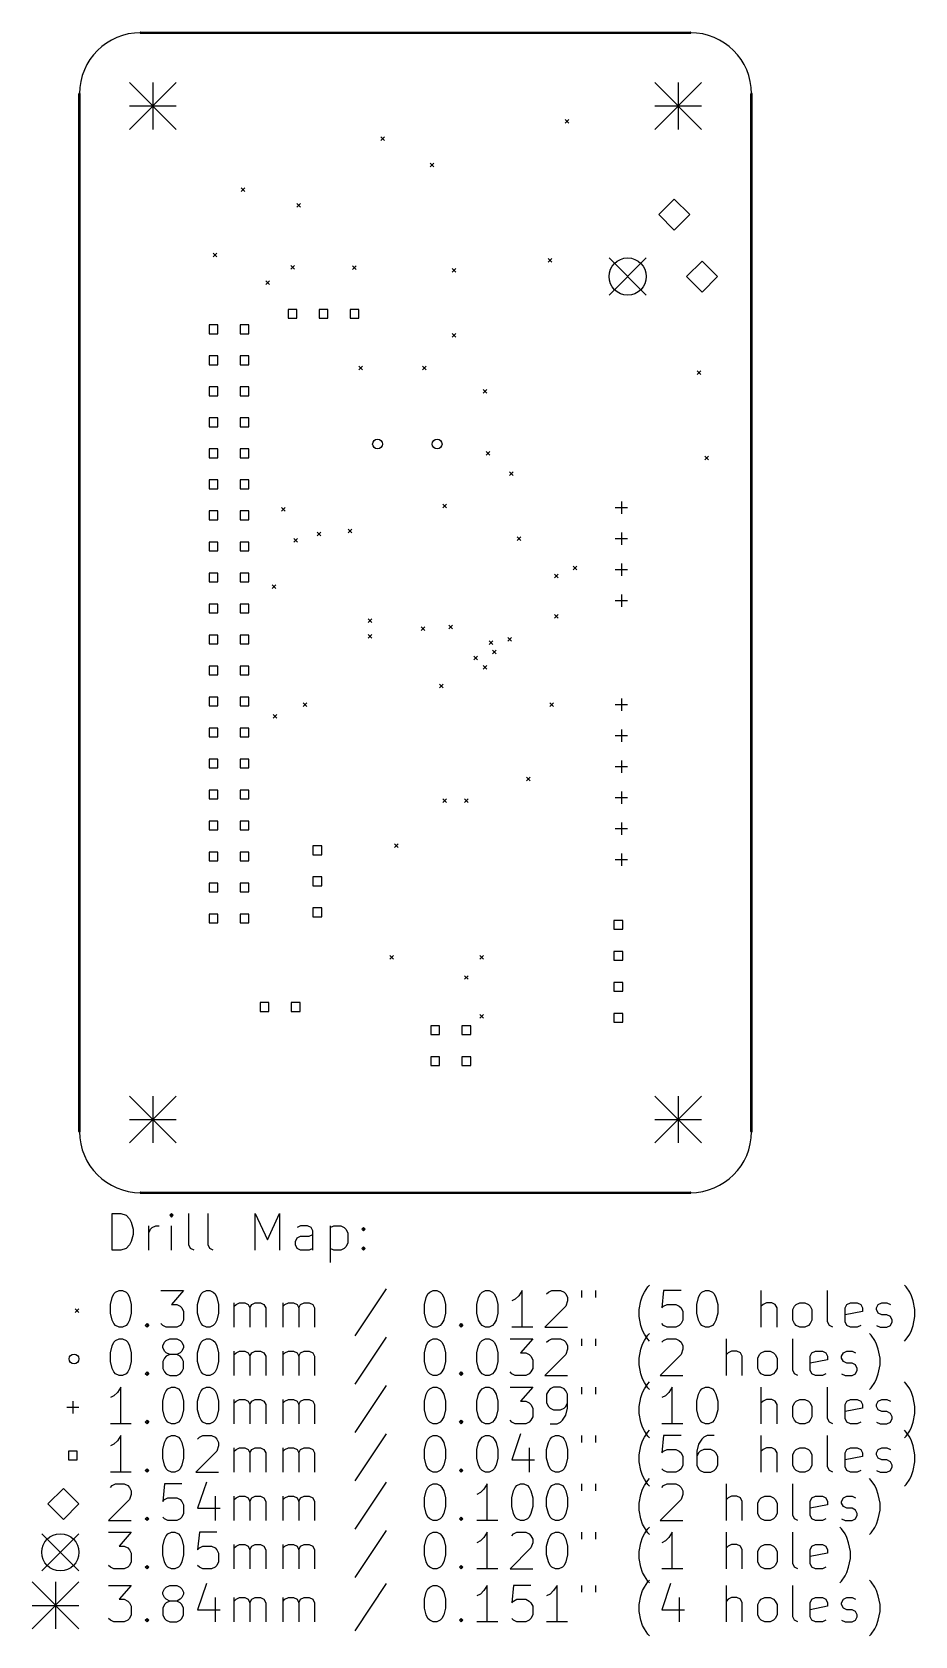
# Model space of a CAD drawing. Extents: x 6 to 78, y -141 to -10.
import ezdxf

# ---------------------------------------------------------------- set-up
doc = ezdxf.new("R2010")
doc.units = 0
doc.header["$MEASUREMENT"] = 0
doc.layers.add('BLACK', color=7, linetype='CONTINUOUS')

msp = doc.modelspace()

# ---------------------------------------------------------------- linework, layer by layer
at = {"layer": 'Black'}
for p, q in [((15, -9.95), (60, -9.95)), ((15, -10.05), (60, -10.05)), ((14.0823, -14.0823), (17.9177, -17.9177)), ((17.9177, -14.0823), (14.0823, -17.9177)), ((16, -14.0823), (16, -17.9177)), ((57.0823, -14.0823), (60.9177, -17.9177)), ((60.9177, -14.0823), (57.0823, -17.9177)), ((59, -14.0823), (59, -17.9177)), ((9.95, -100), (9.95, -15)), ((10.05, -100), (10.05, -15)), ((64.95, -100), (64.95, -15)), ((65.05, -100), (65.05, -15)), ((14.0823, -16), (17.9177, -16)), ((57.0823, -16), (60.9177, -16)), ((49.761, -17.122), (50.061, -17.422)), ((50.061, -17.122), (49.761, -17.422)), ((34.648, -18.519), (34.948, -18.819)), ((34.948, -18.519), (34.648, -18.819)), ((38.712, -20.678), (39.012, -20.978)), ((39.012, -20.678), (38.712, -20.978)), ((23.218, -22.71), (23.518, -23.01)), ((23.518, -22.71), (23.218, -23.01)), ((58.674, -23.622), (57.404, -24.892)), ((59.944, -24.892), (58.674, -23.622)), ((27.79, -23.98), (28.09, -24.28)), ((28.09, -23.98), (27.79, -24.28)), ((57.404, -24.892), (58.674, -26.162)), ((58.674, -26.162), (59.944, -24.892)), ((20.932, -28.044), (21.232, -28.344)), ((21.232, -28.044), (20.932, -28.344)), ((48.359, -28.489), (48.659, -28.789)), ((48.659, -28.489), (48.359, -28.789)), ((53.34, -28.448), (56.388, -31.496)), ((56.388, -28.448), (53.34, -31.496)), ((60.96, -28.702), (59.69, -29.972)), ((62.23, -29.972), (60.96, -28.702)), ((27.282, -29.06), (27.582, -29.36)), ((27.582, -29.06), (27.282, -29.36)), ((32.35, -29.1), (32.65, -29.4)), ((32.65, -29.1), (32.35, -29.4)), ((40.49, -29.314), (40.79, -29.614)), ((40.79, -29.314), (40.49, -29.614)), ((59.69, -29.972), (60.96, -31.242)), ((60.96, -31.242), (62.23, -29.972)), ((25.25, -30.33), (25.55, -30.63)), ((25.55, -30.33), (25.25, -30.63)), ((27.7912, -32.6608), (27.0728, -32.6608)), ((27.0728, -32.6608), (27.0728, -33.3792)), ((27.7912, -33.3792), (27.7912, -32.6608)), ((30.3312, -32.6608), (29.6128, -32.6608)), ((29.6128, -32.6608), (29.6128, -33.3792)), ((30.3312, -33.3792), (30.3312, -32.6608)), ((32.8712, -32.6608), (32.1528, -32.6608)), ((32.1528, -32.6608), (32.1528, -33.3792)), ((32.8712, -33.3792), (32.8712, -32.6608)), ((21.3142, -33.9308), (20.5958, -33.9308)), ((20.5958, -33.9308), (20.5958, -34.6492)), ((21.3142, -34.6492), (21.3142, -33.9308)), ((23.8542, -33.9308), (23.1358, -33.9308)), ((23.1358, -33.9308), (23.1358, -34.6492)), ((23.8542, -34.6492), (23.8542, -33.9308)), ((27.0728, -33.3792), (27.7912, -33.3792)), ((29.6128, -33.3792), (30.3312, -33.3792)), ((32.1528, -33.3792), (32.8712, -33.3792)), ((20.5958, -34.6492), (21.3142, -34.6492)), ((23.1358, -34.6492), (23.8542, -34.6492)), ((40.49, -34.648), (40.79, -34.948)), ((40.79, -34.648), (40.49, -34.948)), ((21.3142, -36.4708), (20.5958, -36.4708)), ((20.5958, -36.4708), (20.5958, -37.1892)), ((21.3142, -37.1892), (21.3142, -36.4708)), ((23.8542, -36.4708), (23.1358, -36.4708)), ((23.1358, -36.4708), (23.1358, -37.1892)), ((23.8542, -37.1892), (23.8542, -36.4708)), ((20.5958, -37.1892), (21.3142, -37.1892)), ((23.1358, -37.1892), (23.8542, -37.1892)), ((32.87, -37.315), (33.17, -37.615)), ((33.17, -37.315), (32.87, -37.615)), ((38.077, -37.315), (38.377, -37.615)), ((38.377, -37.315), (38.077, -37.615)), ((60.556, -37.696), (60.856, -37.996)), ((60.856, -37.696), (60.556, -37.996)), ((21.3142, -39.0108), (20.5958, -39.0108)), ((20.5958, -39.0108), (20.5958, -39.7292)), ((21.3142, -39.7292), (21.3142, -39.0108)), ((23.8542, -39.0108), (23.1358, -39.0108)), ((23.1358, -39.0108), (23.1358, -39.7292)), ((23.8542, -39.7292), (23.8542, -39.0108)), ((43.03, -39.22), (43.33, -39.52)), ((43.33, -39.22), (43.03, -39.52)), ((20.5958, -39.7292), (21.3142, -39.7292)), ((23.1358, -39.7292), (23.8542, -39.7292)), ((21.3142, -41.5508), (20.5958, -41.5508)), ((20.5958, -41.5508), (20.5958, -42.2692)), ((21.3142, -42.2692), (21.3142, -41.5508)), ((23.8542, -41.5508), (23.1358, -41.5508)), ((23.1358, -41.5508), (23.1358, -42.2692)), ((23.8542, -42.2692), (23.8542, -41.5508)), ((20.5958, -42.2692), (21.3142, -42.2692)), ((23.1358, -42.2692), (23.8542, -42.2692)), ((21.3142, -44.0908), (20.5958, -44.0908)), ((20.5958, -44.0908), (20.5958, -44.8092)), ((21.3142, -44.8092), (21.3142, -44.0908)), ((23.8542, -44.0908), (23.1358, -44.0908)), ((23.1358, -44.0908), (23.1358, -44.8092)), ((23.8542, -44.8092), (23.8542, -44.0908)), ((43.284, -44.3), (43.584, -44.6)), ((43.584, -44.3), (43.284, -44.6)), ((20.5958, -44.8092), (21.3142, -44.8092)), ((23.1358, -44.8092), (23.8542, -44.8092)), ((45.189, -45.951), (45.489, -46.251)), ((45.489, -45.951), (45.189, -46.251)), ((61.191, -44.681), (61.491, -44.981)), ((61.491, -44.681), (61.191, -44.981)), ((21.3142, -46.6308), (20.5958, -46.6308)), ((20.5958, -46.6308), (20.5958, -47.3492)), ((21.3142, -47.3492), (21.3142, -46.6308)), ((23.8542, -46.6308), (23.1358, -46.6308)), ((23.1358, -46.6308), (23.1358, -47.3492)), ((23.8542, -47.3492), (23.8542, -46.6308)), ((20.5958, -47.3492), (21.3142, -47.3492)), ((23.1358, -47.3492), (23.8542, -47.3492)), ((54.356, -48.395), (54.356, -49.395)), ((21.3142, -49.1708), (20.5958, -49.1708)), ((20.5958, -49.1708), (20.5958, -49.8892)), ((20.5958, -49.8892), (21.3142, -49.8892)), ((21.3142, -49.8892), (21.3142, -49.1708)), ((23.8542, -49.1708), (23.1358, -49.1708)), ((23.1358, -49.1708), (23.1358, -49.8892)), ((23.1358, -49.8892), (23.8542, -49.8892)), ((23.8542, -49.8892), (23.8542, -49.1708)), ((26.52, -48.872), (26.82, -49.172)), ((26.82, -48.872), (26.52, -49.172)), ((39.728, -48.618), (40.028, -48.918)), ((40.028, -48.618), (39.728, -48.918)), ((53.856, -48.895), (54.856, -48.895)), ((29.441, -50.904), (29.741, -51.204)), ((29.741, -50.904), (29.441, -51.204)), ((31.981, -50.65), (32.281, -50.95)), ((32.281, -50.65), (31.981, -50.95)), ((54.356, -50.935), (54.356, -51.935)), ((21.3142, -51.7108), (20.5958, -51.7108)), ((20.5958, -51.7108), (20.5958, -52.4292)), ((20.5958, -52.4292), (21.3142, -52.4292)), ((21.3142, -52.4292), (21.3142, -51.7108)), ((23.8542, -51.7108), (23.1358, -51.7108)), ((23.1358, -51.7108), (23.1358, -52.4292)), ((23.1358, -52.4292), (23.8542, -52.4292)), ((23.8542, -52.4292), (23.8542, -51.7108)), ((27.536, -51.412), (27.836, -51.712)), ((27.836, -51.412), (27.536, -51.712)), ((45.824, -51.285), (46.124, -51.585)), ((46.124, -51.285), (45.824, -51.585)), ((53.856, -51.435), (54.856, -51.435)), ((50.396, -53.698), (50.696, -53.998)), ((50.696, -53.698), (50.396, -53.998)), ((54.356, -53.475), (54.356, -54.475)), ((21.3142, -54.2508), (20.5958, -54.2508)), ((20.5958, -54.2508), (20.5958, -54.9692)), ((20.5958, -54.9692), (21.3142, -54.9692)), ((21.3142, -54.9692), (21.3142, -54.2508)), ((23.8542, -54.2508), (23.1358, -54.2508)), ((23.1358, -54.2508), (23.1358, -54.9692)), ((23.1358, -54.9692), (23.8542, -54.9692)), ((23.8542, -54.9692), (23.8542, -54.2508)), ((48.872, -54.333), (49.172, -54.633)), ((49.172, -54.333), (48.872, -54.633)), ((53.856, -53.975), (54.856, -53.975)), ((25.758, -55.222), (26.058, -55.522)), ((26.058, -55.222), (25.758, -55.522)), ((54.356, -56.015), (54.356, -57.015)), ((21.3142, -56.7908), (20.5958, -56.7908)), ((20.5958, -56.7908), (20.5958, -57.5092)), ((20.5958, -57.5092), (21.3142, -57.5092)), ((21.3142, -57.5092), (21.3142, -56.7908)), ((23.8542, -56.7908), (23.1358, -56.7908)), ((23.1358, -56.7908), (23.1358, -57.5092)), ((23.1358, -57.5092), (23.8542, -57.5092)), ((23.8542, -57.5092), (23.8542, -56.7908)), ((48.872, -57.635), (49.172, -57.935)), ((49.172, -57.635), (48.872, -57.935)), ((53.856, -56.515), (54.856, -56.515)), ((33.632, -58.016), (33.932, -58.316)), ((33.932, -58.016), (33.632, -58.316)), ((37.95, -58.651), (38.25, -58.951)), ((38.25, -58.651), (37.95, -58.951)), ((40.236, -58.524), (40.536, -58.824)), ((40.536, -58.524), (40.236, -58.824)), ((21.3142, -59.3308), (20.5958, -59.3308)), ((20.5958, -59.3308), (20.5958, -60.0492)), ((20.5958, -60.0492), (21.3142, -60.0492)), ((21.3142, -60.0492), (21.3142, -59.3308)), ((23.8542, -59.3308), (23.1358, -59.3308)), ((23.1358, -59.3308), (23.1358, -60.0492)), ((23.1358, -60.0492), (23.8542, -60.0492)), ((23.8542, -60.0492), (23.8542, -59.3308)), ((33.632, -59.286), (33.932, -59.586)), ((33.932, -59.286), (33.632, -59.586)), ((43.538, -59.794), (43.838, -60.094)), ((43.838, -59.794), (43.538, -60.094)), ((45.062, -59.54), (45.362, -59.84)), ((45.362, -59.54), (45.062, -59.84)), ((42.268, -61.064), (42.568, -61.364)), ((42.568, -61.064), (42.268, -61.364)), ((43.792, -60.556), (44.092, -60.856)), ((44.092, -60.556), (43.792, -60.856)), ((21.3142, -61.8708), (20.5958, -61.8708)), ((20.5958, -61.8708), (20.5958, -62.5892)), ((20.5958, -62.5892), (21.3142, -62.5892)), ((21.3142, -62.5892), (21.3142, -61.8708)), ((23.8542, -61.8708), (23.1358, -61.8708)), ((23.1358, -61.8708), (23.1358, -62.5892)), ((23.1358, -62.5892), (23.8542, -62.5892)), ((23.8542, -62.5892), (23.8542, -61.8708)), ((43.03, -61.826), (43.33, -62.126)), ((43.33, -61.826), (43.03, -62.126)), ((39.474, -63.35), (39.774, -63.65)), ((39.774, -63.35), (39.474, -63.65)), ((21.3142, -64.4108), (20.5958, -64.4108)), ((20.5958, -64.4108), (20.5958, -65.1292)), ((20.5958, -65.1292), (21.3142, -65.1292)), ((21.3142, -65.1292), (21.3142, -64.4108)), ((23.8542, -64.4108), (23.1358, -64.4108)), ((23.1358, -64.4108), (23.1358, -65.1292)), ((23.1358, -65.1292), (23.8542, -65.1292)), ((23.8542, -65.1292), (23.8542, -64.4108)), ((28.298, -64.874), (28.598, -65.174)), ((28.598, -64.874), (28.298, -65.174)), ((48.491, -64.874), (48.791, -65.174)), ((48.791, -64.874), (48.491, -65.174)), ((53.856, -65.024), (54.856, -65.024)), ((54.356, -64.524), (54.356, -65.524)), ((21.3142, -66.9508), (20.5958, -66.9508)), ((20.5958, -66.9508), (20.5958, -67.6692)), ((21.3142, -67.6692), (21.3142, -66.9508)), ((23.8542, -66.9508), (23.1358, -66.9508)), ((23.1358, -66.9508), (23.1358, -67.6692)), ((23.8542, -67.6692), (23.8542, -66.9508)), ((25.85, -65.85), (26.15, -66.15)), ((26.15, -65.85), (25.85, -66.15)), ((20.5958, -67.6692), (21.3142, -67.6692)), ((23.1358, -67.6692), (23.8542, -67.6692)), ((53.856, -67.564), (54.856, -67.564)), ((54.356, -67.064), (54.356, -68.064)), ((21.3142, -69.4908), (20.5958, -69.4908)), ((20.5958, -69.4908), (20.5958, -70.2092)), ((21.3142, -70.2092), (21.3142, -69.4908)), ((23.8542, -69.4908), (23.1358, -69.4908)), ((23.1358, -69.4908), (23.1358, -70.2092)), ((23.8542, -70.2092), (23.8542, -69.4908)), ((54.356, -69.604), (54.356, -70.604)), ((20.5958, -70.2092), (21.3142, -70.2092)), ((23.1358, -70.2092), (23.8542, -70.2092)), ((53.856, -70.104), (54.856, -70.104)), ((21.3142, -72.0308), (20.5958, -72.0308)), ((20.5958, -72.0308), (20.5958, -72.7492)), ((21.3142, -72.7492), (21.3142, -72.0308)), ((23.8542, -72.0308), (23.1358, -72.0308)), ((23.1358, -72.0308), (23.1358, -72.7492)), ((23.8542, -72.7492), (23.8542, -72.0308)), ((46.586, -70.97), (46.886, -71.27)), ((46.886, -70.97), (46.586, -71.27)), ((54.356, -72.144), (54.356, -73.144)), ((20.5958, -72.7492), (21.3142, -72.7492)), ((23.1358, -72.7492), (23.8542, -72.7492)), ((39.728, -72.748), (40.028, -73.048)), ((40.028, -72.748), (39.728, -73.048)), ((41.506, -72.748), (41.806, -73.048)), ((41.806, -72.748), (41.506, -73.048)), ((53.856, -72.644), (54.856, -72.644)), ((21.3142, -74.5708), (20.5958, -74.5708)), ((20.5958, -74.5708), (20.5958, -75.2892)), ((21.3142, -75.2892), (21.3142, -74.5708)), ((23.8542, -74.5708), (23.1358, -74.5708)), ((23.1358, -74.5708), (23.1358, -75.2892)), ((23.8542, -75.2892), (23.8542, -74.5708)), ((54.356, -74.684), (54.356, -75.684)), ((20.5958, -75.2892), (21.3142, -75.2892)), ((23.1358, -75.2892), (23.8542, -75.2892)), ((53.856, -75.184), (54.856, -75.184)), ((21.3142, -77.1108), (20.5958, -77.1108)), ((20.5958, -77.1108), (20.5958, -77.8292)), ((21.3142, -77.8292), (21.3142, -77.1108)), ((23.8542, -77.1108), (23.1358, -77.1108)), ((23.1358, -77.1108), (23.1358, -77.8292)), ((23.8542, -77.8292), (23.8542, -77.1108)), ((29.8232, -76.6028), (29.1048, -76.6028)), ((29.1048, -76.6028), (29.1048, -77.3212)), ((29.1048, -77.3212), (29.8232, -77.3212)), ((29.8232, -77.3212), (29.8232, -76.6028)), ((35.791, -76.431), (36.091, -76.731)), ((36.091, -76.431), (35.791, -76.731)), ((54.356, -77.224), (54.356, -78.224)), ((20.5958, -77.8292), (21.3142, -77.8292)), ((23.1358, -77.8292), (23.8542, -77.8292)), ((53.856, -77.724), (54.856, -77.724)), ((21.3142, -79.6508), (20.5958, -79.6508)), ((20.5958, -79.6508), (20.5958, -80.3692)), ((21.3142, -80.3692), (21.3142, -79.6508)), ((23.8542, -79.6508), (23.1358, -79.6508)), ((23.1358, -79.6508), (23.1358, -80.3692)), ((23.8542, -80.3692), (23.8542, -79.6508)), ((29.8232, -79.1428), (29.1048, -79.1428)), ((29.1048, -79.1428), (29.1048, -79.8612)), ((29.1048, -79.8612), (29.8232, -79.8612)), ((29.8232, -79.8612), (29.8232, -79.1428)), ((20.5958, -80.3692), (21.3142, -80.3692)), ((23.1358, -80.3692), (23.8542, -80.3692)), ((21.3142, -82.1908), (20.5958, -82.1908)), ((20.5958, -82.1908), (20.5958, -82.9092)), ((21.3142, -82.9092), (21.3142, -82.1908)), ((23.8542, -82.1908), (23.1358, -82.1908)), ((23.1358, -82.1908), (23.1358, -82.9092)), ((23.8542, -82.9092), (23.8542, -82.1908)), ((29.8232, -81.6828), (29.1048, -81.6828)), ((29.1048, -81.6828), (29.1048, -82.4012)), ((29.1048, -82.4012), (29.8232, -82.4012)), ((29.8232, -82.4012), (29.8232, -81.6828)), ((54.4612, -82.6988), (53.7428, -82.6988)), ((53.7428, -82.6988), (53.7428, -83.4172)), ((54.4612, -83.4172), (54.4612, -82.6988)), ((20.5958, -82.9092), (21.3142, -82.9092)), ((23.1358, -82.9092), (23.8542, -82.9092)), ((53.7428, -83.4172), (54.4612, -83.4172)), ((54.4612, -85.2388), (53.7428, -85.2388)), ((53.7428, -85.2388), (53.7428, -85.9572)), ((54.4612, -85.9572), (54.4612, -85.2388)), ((35.41, -85.575), (35.71, -85.875)), ((35.71, -85.575), (35.41, -85.875)), ((42.776, -85.575), (43.076, -85.875)), ((43.076, -85.575), (42.776, -85.875)), ((53.7428, -85.9572), (54.4612, -85.9572)), ((41.506, -87.226), (41.806, -87.526)), ((41.806, -87.226), (41.506, -87.526)), ((54.4612, -87.7788), (53.7428, -87.7788)), ((53.7428, -87.7788), (53.7428, -88.4972)), ((54.4612, -88.4972), (54.4612, -87.7788)), ((53.7428, -88.4972), (54.4612, -88.4972)), ((25.5052, -89.4298), (24.7868, -89.4298)), ((24.7868, -89.4298), (24.7868, -90.1482)), ((24.7868, -90.1482), (25.5052, -90.1482)), ((25.5052, -90.1482), (25.5052, -89.4298)), ((28.0452, -89.4298), (27.3268, -89.4298)), ((27.3268, -89.4298), (27.3268, -90.1482)), ((27.3268, -90.1482), (28.0452, -90.1482)), ((28.0452, -90.1482), (28.0452, -89.4298)), ((42.776, -90.401), (43.076, -90.701)), ((43.076, -90.401), (42.776, -90.701)), ((54.4612, -90.3188), (53.7428, -90.3188)), ((53.7428, -90.3188), (53.7428, -91.0372)), ((54.4612, -91.0372), (54.4612, -90.3188)), ((39.4752, -91.3348), (38.7568, -91.3348)), ((38.7568, -91.3348), (38.7568, -92.0532)), ((39.4752, -92.0532), (39.4752, -91.3348)), ((42.0152, -91.3348), (41.2968, -91.3348)), ((41.2968, -91.3348), (41.2968, -92.0532)), ((42.0152, -92.0532), (42.0152, -91.3348)), ((53.7428, -91.0372), (54.4612, -91.0372)), ((38.7568, -92.0532), (39.4752, -92.0532)), ((41.2968, -92.0532), (42.0152, -92.0532)), ((39.4752, -93.8748), (38.7568, -93.8748)), ((38.7568, -93.8748), (38.7568, -94.5932)), ((39.4752, -94.5932), (39.4752, -93.8748)), ((42.0152, -93.8748), (41.2968, -93.8748)), ((41.2968, -93.8748), (41.2968, -94.5932)), ((42.0152, -94.5932), (42.0152, -93.8748)), ((38.7568, -94.5932), (39.4752, -94.5932)), ((41.2968, -94.5932), (42.0152, -94.5932)), ((14.0823, -97.0823), (17.9177, -100.918)), ((17.9177, -97.0823), (14.0823, -100.918)), ((16, -97.0823), (16, -100.918)), ((57.0823, -97.0823), (60.9177, -100.918)), ((60.9177, -97.0823), (57.0823, -100.918)), ((59, -97.0823), (59, -100.918)), ((14.0823, -99), (17.9177, -99)), ((57.0823, -99), (60.9177, -99)), ((15, -104.95), (60, -104.95)), ((15, -105.05), (60, -105.05)), ((12.6643, -109.707), (12.6643, -106.707)), ((12.6643, -106.707), (13.3786, -106.707)), ((13.3786, -106.707), (13.8071, -106.85)), ((13.8071, -106.85), (14.0929, -107.136)), ((14.0929, -107.136), (14.2357, -107.421)), ((14.2357, -107.421), (14.3786, -107.993)), ((17.5214, -106.707), (17.3786, -106.85)), ((17.3786, -106.85), (17.5214, -106.993)), ((17.6643, -106.85), (17.5214, -106.707)), ((17.5214, -106.707), (17.5214, -106.993)), ((17.5214, -106.993), (17.6643, -106.85)), ((18.95, -109.279), (18.95, -106.707)), ((20.5214, -109.279), (20.5214, -106.707)), ((24.3786, -109.707), (24.3786, -106.707)), ((24.3786, -106.707), (25.3786, -108.85)), ((25.3786, -108.85), (26.3786, -106.707)), ((26.3786, -106.707), (26.3786, -109.707)), ((14.2357, -108.993), (14.0929, -109.279)), ((14.3786, -108.421), (14.2357, -108.993)), ((14.3786, -107.993), (14.3786, -108.421)), ((15.6643, -109.707), (15.6643, -107.707)), ((15.6643, -108.279), (15.8071, -107.993)), ((15.8071, -107.993), (15.95, -107.85)), ((15.95, -107.85), (16.2357, -107.707)), ((16.2357, -107.707), (16.5214, -107.707)), ((17.5214, -109.707), (17.5214, -107.707)), ((27.6643, -108.993), (27.8071, -108.707)), ((27.6643, -109.279), (27.6643, -108.993)), ((28.0929, -107.707), (27.8071, -107.85)), ((27.8071, -108.707), (28.0929, -108.564)), ((28.6643, -107.707), (28.0929, -107.707)), ((28.0929, -108.564), (28.8071, -108.564)), ((28.95, -107.85), (28.6643, -107.707)), ((28.8071, -108.564), (29.0929, -108.421)), ((29.0929, -108.136), (28.95, -107.85)), ((29.0929, -109.707), (29.0929, -108.136)), ((30.5214, -107.707), (30.5214, -110.707)), ((30.5214, -107.85), (30.8071, -107.707)), ((30.8071, -107.707), (31.3786, -107.707)), ((31.3786, -107.707), (31.6643, -107.85)), ((31.6643, -107.85), (31.8071, -107.993)), ((31.8071, -107.993), (31.95, -108.279)), ((31.95, -108.279), (31.95, -109.136)), ((33.0929, -107.993), (33.2357, -107.85)), ((33.2357, -108.136), (33.0929, -107.993)), ((33.2357, -107.85), (33.3786, -107.993)), ((33.2357, -107.85), (33.2357, -108.136)), ((33.3786, -107.993), (33.2357, -108.136)), ((13.3786, -109.707), (12.6643, -109.707)), ((13.8071, -109.564), (13.3786, -109.707)), ((14.0929, -109.279), (13.8071, -109.564)), ((19.0929, -109.564), (18.95, -109.279)), ((19.3786, -109.707), (19.0929, -109.564)), ((20.6643, -109.564), (20.5214, -109.279)), ((20.95, -109.707), (20.6643, -109.564)), ((27.8071, -109.564), (27.6643, -109.279)), ((28.0929, -109.707), (27.8071, -109.564)), ((28.8071, -109.707), (28.0929, -109.707)), ((29.0929, -109.564), (28.8071, -109.707)), ((30.8071, -109.707), (30.5214, -109.564)), ((31.3786, -109.707), (30.8071, -109.707)), ((31.6643, -109.564), (31.3786, -109.707)), ((31.8071, -109.421), (31.6643, -109.564)), ((31.95, -109.136), (31.8071, -109.421)), ((33.0929, -109.564), (33.2357, -109.421)), ((33.2357, -109.707), (33.0929, -109.564)), ((33.2357, -109.421), (33.3786, -109.564)), ((33.2357, -109.421), (33.2357, -109.707)), ((33.3786, -109.564), (33.2357, -109.707)), ((35.0929, -112.864), (32.5214, -116.721)), ((56.2357, -113.15), (56.5214, -112.721)), ((56.5214, -112.721), (56.6643, -112.579)), ((77.6643, -112.721), (77.5214, -112.579)), ((77.95, -113.15), (77.6643, -112.721)), ((12.5214, -114.15), (12.6643, -113.579)), ((12.5214, -114.864), (12.5214, -114.15)), ((12.6643, -113.579), (12.8071, -113.293)), ((12.8071, -113.293), (12.95, -113.15)), ((12.95, -113.15), (13.2357, -113.007)), ((13.2357, -113.007), (13.5214, -113.007)), ((13.5214, -113.007), (13.8071, -113.15)), ((13.8071, -113.15), (13.95, -113.293)), ((13.95, -113.293), (14.0929, -113.579)), ((14.0929, -113.579), (14.2357, -114.15)), ((14.2357, -114.15), (14.2357, -114.864)), ((16.6643, -113.007), (18.5214, -113.007)), ((18.5214, -113.007), (17.5214, -114.15)), ((17.5214, -114.15), (17.95, -114.15)), ((17.95, -114.15), (18.2357, -114.293)), ((19.6643, -114.15), (19.8071, -113.579)), ((19.6643, -114.864), (19.6643, -114.15)), ((19.8071, -113.579), (19.95, -113.293)), ((19.95, -113.293), (20.0929, -113.15)), ((20.0929, -113.15), (20.3786, -113.007)), ((20.3786, -113.007), (20.6643, -113.007)), ((20.6643, -113.007), (20.95, -113.15)), ((20.95, -113.15), (21.0929, -113.293)), ((21.0929, -113.293), (21.2357, -113.579)), ((21.2357, -113.579), (21.3786, -114.15)), ((21.3786, -114.15), (21.3786, -114.864)), ((22.6643, -116.007), (22.6643, -114.007)), ((22.6643, -114.293), (22.8071, -114.15)), ((22.8071, -114.15), (23.0929, -114.007)), ((23.0929, -114.007), (23.5214, -114.007)), ((23.5214, -114.007), (23.8071, -114.15)), ((23.8071, -114.15), (23.95, -114.436)), ((23.95, -114.436), (24.0929, -114.15)), ((24.0929, -114.15), (24.3786, -114.007)), ((24.3786, -114.007), (24.8071, -114.007)), ((24.8071, -114.007), (25.0929, -114.15)), ((25.0929, -114.15), (25.2357, -114.436)), ((26.6643, -116.007), (26.6643, -114.007)), ((26.6643, -114.293), (26.8071, -114.15)), ((26.8071, -114.15), (27.0929, -114.007)), ((27.0929, -114.007), (27.5214, -114.007)), ((27.5214, -114.007), (27.8071, -114.15)), ((27.8071, -114.15), (27.95, -114.436)), ((27.95, -114.436), (28.0929, -114.15)), ((28.0929, -114.15), (28.3786, -114.007)), ((28.3786, -114.007), (28.8071, -114.007)), ((28.8071, -114.007), (29.0929, -114.15)), ((29.0929, -114.15), (29.2357, -114.436)), ((38.2357, -114.15), (38.3786, -113.579)), ((38.2357, -114.864), (38.2357, -114.15)), ((38.3786, -113.579), (38.5214, -113.293)), ((38.5214, -113.293), (38.6643, -113.15)), ((38.6643, -113.15), (38.95, -113.007)), ((38.95, -113.007), (39.2357, -113.007)), ((39.2357, -113.007), (39.5214, -113.15)), ((39.5214, -113.15), (39.6643, -113.293)), ((39.6643, -113.293), (39.8071, -113.579)), ((39.8071, -113.579), (39.95, -114.15)), ((39.95, -114.15), (39.95, -114.864)), ((42.5214, -114.15), (42.6643, -113.579)), ((42.5214, -114.864), (42.5214, -114.15)), ((42.6643, -113.579), (42.8071, -113.293)), ((42.8071, -113.293), (42.95, -113.15)), ((42.95, -113.15), (43.2357, -113.007)), ((43.2357, -113.007), (43.5214, -113.007)), ((43.5214, -113.007), (43.8071, -113.15)), ((43.8071, -113.15), (43.95, -113.293)), ((43.95, -113.293), (44.0929, -113.579)), ((44.0929, -113.579), (44.2357, -114.15)), ((44.2357, -114.15), (44.2357, -114.864)), ((45.6643, -113.721), (45.3786, -113.864)), ((45.95, -113.436), (45.6643, -113.721)), ((46.2357, -113.007), (45.95, -113.436)), ((46.2357, -116.007), (46.2357, -113.007)), ((48.2357, -113.293), (48.3786, -113.15)), ((48.3786, -113.15), (48.6643, -113.007)), ((48.6643, -113.007), (49.3786, -113.007)), ((49.3786, -113.007), (49.6643, -113.15)), ((49.6643, -113.15), (49.8071, -113.293)), ((49.8071, -113.293), (49.95, -113.579)), ((49.95, -113.864), (49.8071, -114.293)), ((49.95, -113.579), (49.95, -113.864)), ((51.0929, -113.007), (51.0929, -113.579)), ((52.2357, -113.007), (52.2357, -113.579)), ((55.8071, -114.579), (55.95, -113.864)), ((55.95, -113.864), (56.0929, -113.436)), ((56.0929, -113.436), (56.2357, -113.15)), ((57.8071, -113.007), (57.6643, -114.436)), ((59.2357, -113.007), (57.8071, -113.007)), ((57.8071, -114.293), (58.0929, -114.15)), ((58.0929, -114.15), (58.8071, -114.15)), ((58.8071, -114.15), (59.0929, -114.293)), ((60.5214, -114.15), (60.6643, -113.579)), ((60.5214, -114.864), (60.5214, -114.15)), ((60.6643, -113.579), (60.8071, -113.293)), ((60.8071, -113.293), (60.95, -113.15)), ((60.95, -113.15), (61.2357, -113.007)), ((61.2357, -113.007), (61.5214, -113.007)), ((61.5214, -113.007), (61.8071, -113.15)), ((61.8071, -113.15), (61.95, -113.293)), ((61.95, -113.293), (62.0929, -113.579)), ((62.0929, -113.579), (62.2357, -114.15)), ((62.2357, -114.15), (62.2357, -114.864)), ((65.8071, -116.007), (65.8071, -113.007)), ((65.95, -114.15), (65.8071, -114.293)), ((66.2357, -114.007), (65.95, -114.15)), ((66.6643, -114.007), (66.2357, -114.007)), ((66.95, -114.15), (66.6643, -114.007)), ((67.0929, -114.436), (66.95, -114.15)), ((68.5214, -114.293), (68.6643, -114.15)), ((68.6643, -114.15), (68.95, -114.007)), ((68.95, -114.007), (69.3786, -114.007)), ((69.3786, -114.007), (69.6643, -114.15)), ((69.6643, -114.15), (69.8071, -114.293)), ((71.2357, -115.579), (71.2357, -113.007)), ((72.6643, -114.436), (72.8071, -114.15)), ((72.8071, -114.15), (73.0929, -114.007)), ((73.0929, -114.007), (73.6643, -114.007)), ((73.6643, -114.007), (73.95, -114.15)), ((73.95, -114.15), (74.0929, -114.436)), ((75.2357, -114.436), (75.3786, -114.15)), ((75.3786, -114.15), (75.6643, -114.007)), ((75.6643, -114.007), (76.0929, -114.007)), ((76.0929, -114.007), (76.3786, -114.15)), ((78.0929, -113.436), (77.95, -113.15)), ((78.2357, -113.864), (78.0929, -113.436)), ((78.3786, -114.579), (78.2357, -113.864)), ((9.65, -114.5), (9.95, -114.8)), ((9.95, -114.5), (9.65, -114.8)), ((12.6643, -115.436), (12.5214, -114.864)), ((12.8071, -115.721), (12.6643, -115.436)), ((14.0929, -115.436), (13.95, -115.721)), ((14.2357, -114.864), (14.0929, -115.436)), ((18.2357, -114.293), (18.3786, -114.436)), ((18.3786, -114.436), (18.5214, -114.721)), ((18.5214, -115.436), (18.3786, -115.721)), ((18.5214, -114.721), (18.5214, -115.436)), ((19.8071, -115.436), (19.6643, -114.864)), ((19.95, -115.721), (19.8071, -115.436)), ((21.2357, -115.436), (21.0929, -115.721)), ((21.3786, -114.864), (21.2357, -115.436)), ((23.95, -114.436), (23.95, -116.007)), ((25.2357, -114.436), (25.2357, -116.007)), ((27.95, -114.436), (27.95, -116.007)), ((29.2357, -114.436), (29.2357, -116.007)), ((38.3786, -115.436), (38.2357, -114.864)), ((38.5214, -115.721), (38.3786, -115.436)), ((39.8071, -115.436), (39.6643, -115.721)), ((39.95, -114.864), (39.8071, -115.436)), ((42.6643, -115.436), (42.5214, -114.864)), ((42.8071, -115.721), (42.6643, -115.436)), ((44.0929, -115.436), (43.95, -115.721)), ((44.2357, -114.864), (44.0929, -115.436)), ((49.8071, -114.293), (48.0929, -116.007)), ((55.8071, -115.15), (55.8071, -114.579)), ((55.95, -115.864), (55.8071, -115.15)), ((57.6643, -114.436), (57.8071, -114.293)), ((59.0929, -114.293), (59.2357, -114.436)), ((59.2357, -114.436), (59.3786, -114.721)), ((59.3786, -115.436), (59.2357, -115.721)), ((59.3786, -114.721), (59.3786, -115.436)), ((60.6643, -115.436), (60.5214, -114.864)), ((60.8071, -115.721), (60.6643, -115.436)), ((62.0929, -115.436), (61.95, -115.721)), ((62.2357, -114.864), (62.0929, -115.436)), ((67.0929, -116.007), (67.0929, -114.436)), ((68.3786, -114.579), (68.5214, -114.293)), ((68.3786, -115.436), (68.3786, -114.579)), ((68.5214, -115.721), (68.3786, -115.436)), ((69.8071, -114.293), (69.95, -114.579)), ((69.95, -115.436), (69.8071, -115.721)), ((69.95, -114.579), (69.95, -115.436)), ((71.3786, -115.864), (71.2357, -115.579)), ((72.6643, -115.579), (72.6643, -114.436)), ((74.0929, -114.721), (72.6643, -115.007)), ((72.8071, -115.864), (72.6643, -115.579)), ((74.0929, -114.436), (74.0929, -114.721)), ((75.2357, -114.579), (75.2357, -114.436)), ((75.3786, -114.864), (75.2357, -114.579)), ((75.6643, -115.007), (75.3786, -114.864)), ((76.0929, -115.007), (75.6643, -115.007)), ((76.3786, -115.15), (76.0929, -115.007)), ((76.5214, -115.436), (76.3786, -115.15)), ((76.3786, -115.864), (76.5214, -115.579)), ((76.5214, -115.579), (76.5214, -115.436)), ((78.2357, -115.864), (78.3786, -115.15)), ((78.3786, -115.15), (78.3786, -114.579)), ((12.95, -115.864), (12.8071, -115.721)), ((13.2357, -116.007), (12.95, -115.864)), ((13.5214, -116.007), (13.2357, -116.007)), ((13.8071, -115.864), (13.5214, -116.007)), ((13.95, -115.721), (13.8071, -115.864)), ((15.3786, -115.864), (15.5214, -115.721)), ((15.5214, -116.007), (15.3786, -115.864)), ((15.5214, -115.721), (15.6643, -115.864)), ((15.5214, -115.721), (15.5214, -116.007)), ((15.6643, -115.864), (15.5214, -116.007)), ((16.8071, -115.864), (16.6643, -115.721)), ((17.0929, -116.007), (16.8071, -115.864)), ((17.95, -116.007), (17.0929, -116.007)), ((18.2357, -115.864), (17.95, -116.007)), ((18.3786, -115.721), (18.2357, -115.864)), ((20.0929, -115.864), (19.95, -115.721)), ((20.3786, -116.007), (20.0929, -115.864)), ((20.6643, -116.007), (20.3786, -116.007)), ((20.95, -115.864), (20.6643, -116.007)), ((21.0929, -115.721), (20.95, -115.864)), ((35.0929, -116.824), (32.5214, -120.681)), ((38.6643, -115.864), (38.5214, -115.721)), ((38.95, -116.007), (38.6643, -115.864)), ((39.2357, -116.007), (38.95, -116.007)), ((39.5214, -115.864), (39.2357, -116.007)), ((39.6643, -115.721), (39.5214, -115.864)), ((41.0929, -115.864), (41.2357, -115.721)), ((41.2357, -116.007), (41.0929, -115.864)), ((41.2357, -115.721), (41.3786, -115.864)), ((41.2357, -115.721), (41.2357, -116.007)), ((41.3786, -115.864), (41.2357, -116.007)), ((42.95, -115.864), (42.8071, -115.721)), ((43.2357, -116.007), (42.95, -115.864)), ((43.5214, -116.007), (43.2357, -116.007)), ((43.8071, -115.864), (43.5214, -116.007)), ((43.95, -115.721), (43.8071, -115.864)), ((47.0929, -116.007), (45.3786, -116.007)), ((48.0929, -116.007), (49.95, -116.007)), ((56.0929, -116.293), (55.95, -115.864)), ((56.2357, -116.579), (56.0929, -116.293)), ((56.5214, -117.007), (56.2357, -116.579)), ((56.2357, -117.11), (56.5214, -116.681)), ((56.5214, -116.681), (56.6643, -116.539)), ((57.8071, -115.864), (57.6643, -115.721)), ((58.0929, -116.007), (57.8071, -115.864)), ((58.8071, -116.007), (58.0929, -116.007)), ((59.0929, -115.864), (58.8071, -116.007)), ((59.2357, -115.721), (59.0929, -115.864)), ((60.95, -115.864), (60.8071, -115.721)), ((61.2357, -116.007), (60.95, -115.864)), ((61.5214, -116.007), (61.2357, -116.007)), ((61.8071, -115.864), (61.5214, -116.007)), ((61.95, -115.721), (61.8071, -115.864)), ((68.6643, -115.864), (68.5214, -115.721)), ((68.95, -116.007), (68.6643, -115.864)), ((69.3786, -116.007), (68.95, -116.007)), ((69.6643, -115.864), (69.3786, -116.007)), ((69.8071, -115.721), (69.6643, -115.864)), ((71.6643, -116.007), (71.3786, -115.864)), ((73.0929, -116.007), (72.8071, -115.864)), ((73.6643, -116.007), (73.0929, -116.007)), ((73.95, -115.864), (73.6643, -116.007)), ((74.8071, -116.681), (74.6643, -116.539)), ((75.0929, -117.11), (74.8071, -116.681)), ((75.2357, -115.864), (75.5214, -116.007)), ((75.5214, -116.007), (76.0929, -116.007)), ((76.0929, -116.007), (76.3786, -115.864)), ((77.6643, -117.007), (77.95, -116.579)), ((77.95, -116.579), (78.0929, -116.293)), ((78.0929, -116.293), (78.2357, -115.864)), ((12.5214, -118.11), (12.6643, -117.539)), ((12.5214, -118.824), (12.5214, -118.11)), ((12.6643, -117.539), (12.8071, -117.253)), ((12.8071, -117.253), (12.95, -117.11)), ((12.95, -117.11), (13.2357, -116.967)), ((13.2357, -116.967), (13.5214, -116.967)), ((13.5214, -116.967), (13.8071, -117.11)), ((13.8071, -117.11), (13.95, -117.253)), ((13.95, -117.253), (14.0929, -117.539)), ((14.0929, -117.539), (14.2357, -118.11)), ((14.2357, -118.11), (14.2357, -118.824)), ((16.8071, -117.539), (16.95, -117.253)), ((16.8071, -117.681), (16.8071, -117.539)), ((16.95, -117.967), (16.8071, -117.681)), ((16.95, -117.253), (17.0929, -117.11)), ((17.0929, -118.11), (16.95, -117.967)), ((17.0929, -117.11), (17.3786, -116.967)), ((17.3786, -118.253), (17.0929, -118.11)), ((17.3786, -116.967), (17.95, -116.967)), ((17.95, -116.967), (18.2357, -117.11)), ((18.2357, -118.11), (17.95, -118.253)), ((18.2357, -117.11), (18.3786, -117.253)), ((18.3786, -117.967), (18.2357, -118.11)), ((18.3786, -117.253), (18.5214, -117.539)), ((18.5214, -117.681), (18.3786, -117.967)), ((18.5214, -117.539), (18.5214, -117.681)), ((19.6643, -118.11), (19.8071, -117.539)), ((19.6643, -118.824), (19.6643, -118.11)), ((19.8071, -117.539), (19.95, -117.253)), ((19.95, -117.253), (20.0929, -117.11)), ((20.0929, -117.11), (20.3786, -116.967)), ((20.3786, -116.967), (20.6643, -116.967)), ((20.6643, -116.967), (20.95, -117.11)), ((20.95, -117.11), (21.0929, -117.253)), ((21.0929, -117.253), (21.2357, -117.539)), ((21.2357, -117.539), (21.3786, -118.11)), ((21.3786, -118.11), (21.3786, -118.824)), ((22.6643, -119.967), (22.6643, -117.967)), ((22.6643, -118.253), (22.8071, -118.11)), ((22.8071, -118.11), (23.0929, -117.967)), ((23.0929, -117.967), (23.5214, -117.967)), ((23.5214, -117.967), (23.8071, -118.11)), ((23.8071, -118.11), (23.95, -118.396)), ((23.95, -118.396), (24.0929, -118.11)), ((24.0929, -118.11), (24.3786, -117.967)), ((24.3786, -117.967), (24.8071, -117.967)), ((24.8071, -117.967), (25.0929, -118.11)), ((25.0929, -118.11), (25.2357, -118.396)), ((26.6643, -119.967), (26.6643, -117.967)), ((26.6643, -118.253), (26.8071, -118.11)), ((26.8071, -118.11), (27.0929, -117.967)), ((27.0929, -117.967), (27.5214, -117.967)), ((27.5214, -117.967), (27.8071, -118.11)), ((27.8071, -118.11), (27.95, -118.396)), ((27.95, -118.396), (28.0929, -118.11)), ((28.0929, -118.11), (28.3786, -117.967)), ((28.3786, -117.967), (28.8071, -117.967)), ((28.8071, -117.967), (29.0929, -118.11)), ((29.0929, -118.11), (29.2357, -118.396)), ((38.2357, -118.11), (38.3786, -117.539)), ((38.2357, -118.824), (38.2357, -118.11)), ((38.3786, -117.539), (38.5214, -117.253)), ((38.5214, -117.253), (38.6643, -117.11)), ((38.6643, -117.11), (38.95, -116.967)), ((38.95, -116.967), (39.2357, -116.967)), ((39.2357, -116.967), (39.5214, -117.11)), ((39.5214, -117.11), (39.6643, -117.253)), ((39.6643, -117.253), (39.8071, -117.539)), ((39.8071, -117.539), (39.95, -118.11)), ((39.95, -118.11), (39.95, -118.824)), ((42.5214, -118.11), (42.6643, -117.539)), ((42.5214, -118.824), (42.5214, -118.11)), ((42.6643, -117.539), (42.8071, -117.253)), ((42.8071, -117.253), (42.95, -117.11)), ((42.95, -117.11), (43.2357, -116.967)), ((43.2357, -116.967), (43.5214, -116.967)), ((43.5214, -116.967), (43.8071, -117.11)), ((43.8071, -117.11), (43.95, -117.253)), ((43.95, -117.253), (44.0929, -117.539)), ((44.0929, -117.539), (44.2357, -118.11)), ((44.2357, -118.11), (44.2357, -118.824)), ((45.2357, -116.967), (47.0929, -116.967)), ((47.0929, -116.967), (46.0929, -118.11)), ((46.0929, -118.11), (46.5214, -118.11)), ((46.5214, -118.11), (46.8071, -118.253)), ((48.2357, -117.253), (48.3786, -117.11)), ((48.3786, -117.11), (48.6643, -116.967)), ((48.6643, -116.967), (49.3786, -116.967)), ((49.3786, -116.967), (49.6643, -117.11)), ((49.6643, -117.11), (49.8071, -117.253)), ((49.8071, -117.253), (49.95, -117.539)), ((49.95, -117.824), (49.8071, -118.253)), ((49.95, -117.539), (49.95, -117.824)), ((51.0929, -116.967), (51.0929, -117.539)), ((52.2357, -116.967), (52.2357, -117.539)), ((55.8071, -118.539), (55.95, -117.824)), ((55.95, -117.824), (56.0929, -117.396)), ((56.0929, -117.396), (56.2357, -117.11)), ((56.6643, -117.15), (56.5214, -117.007)), ((57.6643, -117.253), (57.8071, -117.11)), ((57.8071, -117.11), (58.0929, -116.967)), ((58.0929, -116.967), (58.8071, -116.967)), ((58.8071, -116.967), (59.0929, -117.11)), ((59.0929, -117.11), (59.2357, -117.253)), ((59.2357, -117.253), (59.3786, -117.539)), ((59.3786, -117.824), (59.2357, -118.253)), ((59.3786, -117.539), (59.3786, -117.824)), ((62.95, -119.967), (62.95, -116.967)), ((63.0929, -118.11), (62.95, -118.253)), ((63.3786, -117.967), (63.0929, -118.11)), ((63.8071, -117.967), (63.3786, -117.967)), ((64.0929, -118.11), (63.8071, -117.967)), ((64.2357, -118.396), (64.0929, -118.11)), ((65.6643, -118.253), (65.8071, -118.11)), ((65.8071, -118.11), (66.0929, -117.967)), ((66.0929, -117.967), (66.5214, -117.967)), ((66.5214, -117.967), (66.8071, -118.11)), ((66.8071, -118.11), (66.95, -118.253)), ((68.3786, -119.539), (68.3786, -116.967)), ((69.8071, -118.396), (69.95, -118.11)), ((69.95, -118.11), (70.2357, -117.967)), ((70.2357, -117.967), (70.8071, -117.967)), ((70.8071, -117.967), (71.0929, -118.11)), ((71.0929, -118.11), (71.2357, -118.396)), ((72.3786, -118.396), (72.5214, -118.11)), ((72.5214, -118.11), (72.8071, -117.967)), ((72.8071, -117.967), (73.2357, -117.967)), ((73.2357, -117.967), (73.5214, -118.11)), ((75.2357, -117.396), (75.0929, -117.11)), ((75.3786, -117.824), (75.2357, -117.396)), ((75.5214, -118.539), (75.3786, -117.824)), ((77.5214, -117.15), (77.6643, -117.007)), ((12.6643, -119.396), (12.5214, -118.824)), ((12.8071, -119.681), (12.6643, -119.396)), ((14.0929, -119.396), (13.95, -119.681)), ((14.2357, -118.824), (14.0929, -119.396)), ((16.95, -118.539), (16.8071, -118.824)), ((16.8071, -118.824), (16.8071, -119.396)), ((16.8071, -119.396), (16.95, -119.681)), ((17.0929, -118.396), (16.95, -118.539)), ((17.3786, -118.253), (17.0929, -118.396)), ((17.95, -118.253), (17.3786, -118.253)), ((18.2357, -118.396), (17.95, -118.253)), ((18.3786, -118.539), (18.2357, -118.396)), ((18.5214, -118.824), (18.3786, -118.539)), ((18.3786, -119.681), (18.5214, -119.396)), ((18.5214, -119.396), (18.5214, -118.824)), ((19.8071, -119.396), (19.6643, -118.824)), ((19.95, -119.681), (19.8071, -119.396)), ((21.2357, -119.396), (21.0929, -119.681)), ((21.3786, -118.824), (21.2357, -119.396)), ((23.95, -118.396), (23.95, -119.967)), ((25.2357, -118.396), (25.2357, -119.967)), ((27.95, -118.396), (27.95, -119.967)), ((29.2357, -118.396), (29.2357, -119.967)), ((38.3786, -119.396), (38.2357, -118.824)), ((38.5214, -119.681), (38.3786, -119.396)), ((39.8071, -119.396), (39.6643, -119.681)), ((39.95, -118.824), (39.8071, -119.396)), ((42.6643, -119.396), (42.5214, -118.824)), ((42.8071, -119.681), (42.6643, -119.396)), ((44.0929, -119.396), (43.95, -119.681)), ((44.2357, -118.824), (44.0929, -119.396)), ((46.8071, -118.253), (46.95, -118.396)), ((46.95, -118.396), (47.0929, -118.681)), ((47.0929, -119.396), (46.95, -119.681)), ((47.0929, -118.681), (47.0929, -119.396)), ((49.8071, -118.253), (48.0929, -119.967)), ((55.8071, -119.11), (55.8071, -118.539)), ((55.95, -119.824), (55.8071, -119.11)), ((59.2357, -118.253), (57.5214, -119.967)), ((64.2357, -119.967), (64.2357, -118.396)), ((65.5214, -118.539), (65.6643, -118.253)), ((65.5214, -119.396), (65.5214, -118.539)), ((65.6643, -119.681), (65.5214, -119.396)), ((66.95, -118.253), (67.0929, -118.539)), ((67.0929, -119.396), (66.95, -119.681)), ((67.0929, -118.539), (67.0929, -119.396)), ((69.8071, -119.539), (69.8071, -118.396)), ((71.2357, -118.681), (69.8071, -118.967)), ((71.2357, -118.396), (71.2357, -118.681)), ((72.3786, -118.539), (72.3786, -118.396)), ((72.5214, -118.824), (72.3786, -118.539)), ((72.8071, -118.967), (72.5214, -118.824)), ((73.2357, -118.967), (72.8071, -118.967)), ((73.5214, -119.11), (73.2357, -118.967)), ((73.6643, -119.396), (73.5214, -119.11)), ((73.6643, -119.539), (73.6643, -119.396)), ((75.3786, -119.824), (75.5214, -119.11)), ((75.5214, -119.11), (75.5214, -118.539)), ((12.95, -119.824), (12.8071, -119.681)), ((13.2357, -119.967), (12.95, -119.824)), ((13.5214, -119.967), (13.2357, -119.967)), ((13.8071, -119.824), (13.5214, -119.967)), ((13.95, -119.681), (13.8071, -119.824)), ((15.3786, -119.824), (15.5214, -119.681)), ((15.5214, -119.967), (15.3786, -119.824)), ((15.5214, -119.681), (15.6643, -119.824)), ((15.5214, -119.681), (15.5214, -119.967)), ((15.6643, -119.824), (15.5214, -119.967)), ((16.95, -119.681), (17.0929, -119.824)), ((17.0929, -119.824), (17.3786, -119.967)), ((17.3786, -119.967), (17.95, -119.967)), ((17.95, -119.967), (18.2357, -119.824)), ((18.2357, -119.824), (18.3786, -119.681)), ((20.0929, -119.824), (19.95, -119.681)), ((20.3786, -119.967), (20.0929, -119.824)), ((20.6643, -119.967), (20.3786, -119.967)), ((20.95, -119.824), (20.6643, -119.967)), ((21.0929, -119.681), (20.95, -119.824)), ((35.0929, -120.784), (32.5214, -124.641)), ((38.6643, -119.824), (38.5214, -119.681)), ((38.95, -119.967), (38.6643, -119.824)), ((39.2357, -119.967), (38.95, -119.967)), ((39.5214, -119.824), (39.2357, -119.967)), ((39.6643, -119.681), (39.5214, -119.824)), ((41.0929, -119.824), (41.2357, -119.681)), ((41.2357, -119.967), (41.0929, -119.824)), ((41.2357, -119.681), (41.3786, -119.824)), ((41.2357, -119.681), (41.2357, -119.967)), ((41.3786, -119.824), (41.2357, -119.967)), ((42.95, -119.824), (42.8071, -119.681)), ((43.2357, -119.967), (42.95, -119.824)), ((43.5214, -119.967), (43.2357, -119.967)), ((43.8071, -119.824), (43.5214, -119.967)), ((43.95, -119.681), (43.8071, -119.824)), ((45.3786, -119.824), (45.2357, -119.681)), ((45.6643, -119.967), (45.3786, -119.824)), ((46.5214, -119.967), (45.6643, -119.967)), ((46.8071, -119.824), (46.5214, -119.967)), ((46.95, -119.681), (46.8071, -119.824)), ((48.0929, -119.967), (49.95, -119.967)), ((56.0929, -120.253), (55.95, -119.824)), ((56.2357, -120.539), (56.0929, -120.253)), ((56.5214, -120.967), (56.2357, -120.539)), ((56.2357, -121.07), (56.5214, -120.641)), ((56.5214, -120.641), (56.6643, -120.499)), ((57.5214, -119.967), (59.3786, -119.967)), ((65.8071, -119.824), (65.6643, -119.681)), ((66.0929, -119.967), (65.8071, -119.824)), ((66.5214, -119.967), (66.0929, -119.967)), ((66.8071, -119.824), (66.5214, -119.967)), ((66.95, -119.681), (66.8071, -119.824)), ((68.5214, -119.824), (68.3786, -119.539)), ((68.8071, -119.967), (68.5214, -119.824)), ((69.95, -119.824), (69.8071, -119.539)), ((70.2357, -119.967), (69.95, -119.824)), ((70.8071, -119.967), (70.2357, -119.967)), ((71.0929, -119.824), (70.8071, -119.967)), ((72.3786, -119.824), (72.6643, -119.967)), ((72.6643, -119.967), (73.2357, -119.967)), ((73.2357, -119.967), (73.5214, -119.824)), ((73.5214, -119.824), (73.6643, -119.539)), ((74.8071, -120.967), (75.0929, -120.539)), ((75.0929, -120.539), (75.2357, -120.253)), ((75.2357, -120.253), (75.3786, -119.824)), ((77.6643, -120.641), (77.5214, -120.499)), ((77.95, -121.07), (77.6643, -120.641)), ((9.45, -122.07), (9.45, -123.07)), ((12.8071, -121.641), (12.5214, -121.784)), ((13.0929, -121.356), (12.8071, -121.641)), ((13.3786, -120.927), (13.0929, -121.356)), ((13.3786, -123.927), (13.3786, -120.927)), ((16.8071, -122.07), (16.95, -121.499)), ((16.8071, -122.784), (16.8071, -122.07)), ((16.95, -121.499), (17.0929, -121.213)), ((17.0929, -121.213), (17.2357, -121.07)), ((17.2357, -121.07), (17.5214, -120.927)), ((17.5214, -120.927), (17.8071, -120.927)), ((17.8071, -120.927), (18.0929, -121.07)), ((18.0929, -121.07), (18.2357, -121.213)), ((18.2357, -121.213), (18.3786, -121.499)), ((18.3786, -121.499), (18.5214, -122.07)), ((18.5214, -122.07), (18.5214, -122.784)), ((19.6643, -122.07), (19.8071, -121.499)), ((19.6643, -122.784), (19.6643, -122.07)), ((19.8071, -121.499), (19.95, -121.213)), ((19.95, -121.213), (20.0929, -121.07)), ((20.0929, -121.07), (20.3786, -120.927)), ((20.3786, -120.927), (20.6643, -120.927)), ((20.6643, -120.927), (20.95, -121.07)), ((20.95, -121.07), (21.0929, -121.213)), ((21.0929, -121.213), (21.2357, -121.499)), ((21.2357, -121.499), (21.3786, -122.07)), ((21.3786, -122.07), (21.3786, -122.784)), ((22.6643, -123.927), (22.6643, -121.927)), ((22.6643, -122.213), (22.8071, -122.07)), ((22.8071, -122.07), (23.0929, -121.927)), ((23.0929, -121.927), (23.5214, -121.927)), ((23.5214, -121.927), (23.8071, -122.07)), ((23.8071, -122.07), (23.95, -122.356)), ((23.95, -122.356), (24.0929, -122.07)), ((24.0929, -122.07), (24.3786, -121.927)), ((24.3786, -121.927), (24.8071, -121.927)), ((24.8071, -121.927), (25.0929, -122.07)), ((25.0929, -122.07), (25.2357, -122.356)), ((26.6643, -123.927), (26.6643, -121.927)), ((26.6643, -122.213), (26.8071, -122.07)), ((26.8071, -122.07), (27.0929, -121.927)), ((27.0929, -121.927), (27.5214, -121.927)), ((27.5214, -121.927), (27.8071, -122.07)), ((27.8071, -122.07), (27.95, -122.356)), ((27.95, -122.356), (28.0929, -122.07)), ((28.0929, -122.07), (28.3786, -121.927)), ((28.3786, -121.927), (28.8071, -121.927)), ((28.8071, -121.927), (29.0929, -122.07)), ((29.0929, -122.07), (29.2357, -122.356)), ((38.2357, -122.07), (38.3786, -121.499)), ((38.2357, -122.784), (38.2357, -122.07)), ((38.3786, -121.499), (38.5214, -121.213)), ((38.5214, -121.213), (38.6643, -121.07)), ((38.6643, -121.07), (38.95, -120.927)), ((38.95, -120.927), (39.2357, -120.927)), ((39.2357, -120.927), (39.5214, -121.07)), ((39.5214, -121.07), (39.6643, -121.213)), ((39.6643, -121.213), (39.8071, -121.499)), ((39.8071, -121.499), (39.95, -122.07)), ((39.95, -122.07), (39.95, -122.784)), ((42.5214, -122.07), (42.6643, -121.499)), ((42.5214, -122.784), (42.5214, -122.07)), ((42.6643, -121.499), (42.8071, -121.213)), ((42.8071, -121.213), (42.95, -121.07)), ((42.95, -121.07), (43.2357, -120.927)), ((43.2357, -120.927), (43.5214, -120.927)), ((43.5214, -120.927), (43.8071, -121.07)), ((43.8071, -121.07), (43.95, -121.213)), ((43.95, -121.213), (44.0929, -121.499)), ((44.0929, -121.499), (44.2357, -122.07)), ((44.2357, -122.07), (44.2357, -122.784)), ((45.2357, -120.927), (47.0929, -120.927)), ((47.0929, -120.927), (46.0929, -122.07)), ((46.0929, -122.07), (46.5214, -122.07)), ((46.5214, -122.07), (46.8071, -122.213)), ((48.3786, -121.213), (48.2357, -121.499)), ((48.2357, -121.499), (48.2357, -122.213)), ((48.5214, -121.07), (48.3786, -121.213)), ((48.8071, -120.927), (48.5214, -121.07)), ((49.3786, -120.927), (48.8071, -120.927)), ((49.6643, -121.07), (49.3786, -120.927)), ((49.8071, -121.213), (49.6643, -121.07)), ((49.95, -121.499), (49.8071, -121.213)), ((49.95, -122.641), (49.95, -121.499)), ((51.0929, -120.927), (51.0929, -121.499)), ((52.2357, -120.927), (52.2357, -121.499)), ((55.8071, -122.499), (55.95, -121.784)), ((55.95, -121.784), (56.0929, -121.356)), ((56.0929, -121.356), (56.2357, -121.07)), ((56.6643, -121.11), (56.5214, -120.967)), ((57.95, -121.641), (57.6643, -121.784)), ((58.2357, -121.356), (57.95, -121.641)), ((58.5214, -120.927), (58.2357, -121.356)), ((58.5214, -123.927), (58.5214, -120.927)), ((60.5214, -122.07), (60.6643, -121.499)), ((60.5214, -122.784), (60.5214, -122.07)), ((60.6643, -121.499), (60.8071, -121.213)), ((60.8071, -121.213), (60.95, -121.07)), ((60.95, -121.07), (61.2357, -120.927)), ((61.2357, -120.927), (61.5214, -120.927)), ((61.5214, -120.927), (61.8071, -121.07)), ((61.8071, -121.07), (61.95, -121.213)), ((61.95, -121.213), (62.0929, -121.499)), ((62.0929, -121.499), (62.2357, -122.07)), ((62.2357, -122.07), (62.2357, -122.784)), ((65.8071, -123.927), (65.8071, -120.927)), ((65.95, -122.07), (65.8071, -122.213)), ((66.2357, -121.927), (65.95, -122.07)), ((66.6643, -121.927), (66.2357, -121.927)), ((66.95, -122.07), (66.6643, -121.927)), ((67.0929, -122.356), (66.95, -122.07)), ((68.5214, -122.213), (68.6643, -122.07)), ((68.6643, -122.07), (68.95, -121.927)), ((68.95, -121.927), (69.3786, -121.927)), ((69.3786, -121.927), (69.6643, -122.07)), ((69.6643, -122.07), (69.8071, -122.213)), ((71.2357, -123.499), (71.2357, -120.927)), ((72.6643, -122.356), (72.8071, -122.07)), ((72.8071, -122.07), (73.0929, -121.927)), ((73.0929, -121.927), (73.6643, -121.927)), ((73.6643, -121.927), (73.95, -122.07)), ((73.95, -122.07), (74.0929, -122.356)), ((74.6643, -121.11), (74.8071, -120.967)), ((75.2357, -122.356), (75.3786, -122.07)), ((75.3786, -122.07), (75.6643, -121.927)), ((75.6643, -121.927), (76.0929, -121.927)), ((76.0929, -121.927), (76.3786, -122.07)), ((78.0929, -121.356), (77.95, -121.07)), ((78.2357, -121.784), (78.0929, -121.356)), ((78.3786, -122.499), (78.2357, -121.784)), ((8.95, -122.57), (9.95, -122.57)), ((16.95, -123.356), (16.8071, -122.784)), ((17.0929, -123.641), (16.95, -123.356)), ((18.3786, -123.356), (18.2357, -123.641)), ((18.5214, -122.784), (18.3786, -123.356)), ((19.8071, -123.356), (19.6643, -122.784)), ((19.95, -123.641), (19.8071, -123.356)), ((21.2357, -123.356), (21.0929, -123.641)), ((21.3786, -122.784), (21.2357, -123.356)), ((23.95, -122.356), (23.95, -123.927)), ((25.2357, -122.356), (25.2357, -123.927)), ((27.95, -122.356), (27.95, -123.927)), ((29.2357, -122.356), (29.2357, -123.927)), ((38.3786, -123.356), (38.2357, -122.784)), ((38.5214, -123.641), (38.3786, -123.356)), ((39.8071, -123.356), (39.6643, -123.641)), ((39.95, -122.784), (39.8071, -123.356)), ((42.6643, -123.356), (42.5214, -122.784)), ((42.8071, -123.641), (42.6643, -123.356)), ((44.0929, -123.356), (43.95, -123.641)), ((44.2357, -122.784), (44.0929, -123.356)), ((46.8071, -122.213), (46.95, -122.356)), ((46.95, -122.356), (47.0929, -122.641)), ((47.0929, -123.356), (46.95, -123.641)), ((47.0929, -122.641), (47.0929, -123.356)), ((48.2357, -122.213), (48.3786, -122.499)), ((48.3786, -122.499), (48.5214, -122.641)), ((48.5214, -122.641), (48.8071, -122.784)), ((48.8071, -122.784), (49.3786, -122.784)), ((49.3786, -122.784), (49.6643, -122.641)), ((49.5214, -123.641), (49.8071, -123.213)), ((49.6643, -122.641), (49.8071, -122.499)), ((49.8071, -122.499), (49.95, -122.213)), ((49.8071, -123.213), (49.95, -122.641)), ((55.8071, -123.07), (55.8071, -122.499)), ((55.95, -123.784), (55.8071, -123.07)), ((60.6643, -123.356), (60.5214, -122.784)), ((60.8071, -123.641), (60.6643, -123.356)), ((62.0929, -123.356), (61.95, -123.641)), ((62.2357, -122.784), (62.0929, -123.356)), ((67.0929, -123.927), (67.0929, -122.356)), ((68.3786, -122.499), (68.5214, -122.213)), ((68.3786, -123.356), (68.3786, -122.499)), ((68.5214, -123.641), (68.3786, -123.356)), ((69.8071, -122.213), (69.95, -122.499)), ((69.95, -123.356), (69.8071, -123.641)), ((69.95, -122.499), (69.95, -123.356)), ((72.6643, -123.499), (72.6643, -122.356)), ((74.0929, -122.641), (72.6643, -122.927)), ((74.0929, -122.356), (74.0929, -122.641)), ((75.2357, -122.499), (75.2357, -122.356)), ((75.3786, -122.784), (75.2357, -122.499)), ((75.6643, -122.927), (75.3786, -122.784)), ((76.0929, -122.927), (75.6643, -122.927)), ((76.3786, -123.07), (76.0929, -122.927)), ((76.5214, -123.356), (76.3786, -123.07)), ((76.5214, -123.499), (76.5214, -123.356)), ((78.2357, -123.784), (78.3786, -123.07)), ((78.3786, -123.07), (78.3786, -122.499)), ((14.2357, -123.927), (12.5214, -123.927)), ((15.3786, -123.784), (15.5214, -123.641)), ((15.5214, -123.927), (15.3786, -123.784)), ((15.5214, -123.641), (15.6643, -123.784)), ((15.5214, -123.641), (15.5214, -123.927)), ((15.6643, -123.784), (15.5214, -123.927)), ((17.2357, -123.784), (17.0929, -123.641)), ((17.5214, -123.927), (17.2357, -123.784)), ((17.8071, -123.927), (17.5214, -123.927)), ((18.0929, -123.784), (17.8071, -123.927)), ((18.2357, -123.641), (18.0929, -123.784)), ((20.0929, -123.784), (19.95, -123.641)), ((20.3786, -123.927), (20.0929, -123.784)), ((20.6643, -123.927), (20.3786, -123.927)), ((20.95, -123.784), (20.6643, -123.927)), ((21.0929, -123.641), (20.95, -123.784)), ((35.0929, -124.744), (32.5214, -128.601)), ((38.6643, -123.784), (38.5214, -123.641)), ((38.95, -123.927), (38.6643, -123.784)), ((39.2357, -123.927), (38.95, -123.927)), ((39.5214, -123.784), (39.2357, -123.927)), ((39.6643, -123.641), (39.5214, -123.784)), ((41.0929, -123.784), (41.2357, -123.641)), ((41.2357, -123.927), (41.0929, -123.784)), ((41.2357, -123.641), (41.3786, -123.784)), ((41.2357, -123.641), (41.2357, -123.927)), ((41.3786, -123.784), (41.2357, -123.927)), ((42.95, -123.784), (42.8071, -123.641)), ((43.2357, -123.927), (42.95, -123.784)), ((43.5214, -123.927), (43.2357, -123.927)), ((43.8071, -123.784), (43.5214, -123.927)), ((43.95, -123.641), (43.8071, -123.784)), ((45.3786, -123.784), (45.2357, -123.641)), ((45.6643, -123.927), (45.3786, -123.784)), ((46.0929, -124.744), (45.3786, -126.887)), ((46.5214, -123.927), (45.6643, -123.927)), ((46.8071, -123.784), (46.5214, -123.927)), ((46.95, -123.641), (46.8071, -123.784)), ((48.5214, -123.927), (49.0929, -123.927)), ((49.0929, -123.927), (49.3786, -123.784)), ((49.3786, -123.784), (49.5214, -123.641)), ((56.0929, -124.213), (55.95, -123.784)), ((56.2357, -124.499), (56.0929, -124.213)), ((56.5214, -124.927), (56.2357, -124.499)), ((56.2357, -125.03), (56.5214, -124.601)), ((56.5214, -124.601), (56.6643, -124.459)), ((59.3786, -123.927), (57.6643, -123.927)), ((60.95, -123.784), (60.8071, -123.641)), ((61.2357, -123.927), (60.95, -123.784)), ((61.5214, -123.927), (61.2357, -123.927)), ((61.8071, -123.784), (61.5214, -123.927)), ((61.95, -123.641), (61.8071, -123.784)), ((68.6643, -123.784), (68.5214, -123.641)), ((68.95, -123.927), (68.6643, -123.784)), ((69.3786, -123.927), (68.95, -123.927)), ((69.6643, -123.784), (69.3786, -123.927)), ((69.8071, -123.641), (69.6643, -123.784)), ((71.3786, -123.784), (71.2357, -123.499)), ((71.6643, -123.927), (71.3786, -123.784)), ((72.8071, -123.784), (72.6643, -123.499)), ((73.0929, -123.927), (72.8071, -123.784)), ((73.6643, -123.927), (73.0929, -123.927)), ((73.95, -123.784), (73.6643, -123.927)), ((75.2357, -123.784), (75.5214, -123.927)), ((75.5214, -123.927), (76.0929, -123.927)), ((76.0929, -123.927), (76.3786, -123.784)), ((76.3786, -123.784), (76.5214, -123.499)), ((77.6643, -124.601), (77.5214, -124.459)), ((77.6643, -124.927), (77.95, -124.499)), ((77.95, -125.03), (77.6643, -124.601)), ((77.95, -124.499), (78.0929, -124.213)), ((78.0929, -124.213), (78.2357, -123.784)), ((12.8071, -125.601), (12.5214, -125.744)), ((13.0929, -125.316), (12.8071, -125.601)), ((13.3786, -124.887), (13.0929, -125.316)), ((13.3786, -127.887), (13.3786, -124.887)), ((16.8071, -126.03), (16.95, -125.459)), ((16.8071, -126.744), (16.8071, -126.03)), ((16.95, -125.459), (17.0929, -125.173)), ((17.0929, -125.173), (17.2357, -125.03)), ((17.2357, -125.03), (17.5214, -124.887)), ((17.5214, -124.887), (17.8071, -124.887)), ((17.8071, -124.887), (18.0929, -125.03)), ((18.0929, -125.03), (18.2357, -125.173)), ((18.2357, -125.173), (18.3786, -125.459)), ((18.3786, -125.459), (18.5214, -126.03)), ((18.5214, -126.03), (18.5214, -126.744)), ((19.6643, -125.173), (19.8071, -125.03)), ((19.8071, -125.03), (20.0929, -124.887)), ((20.0929, -124.887), (20.8071, -124.887)), ((20.8071, -124.887), (21.0929, -125.03)), ((21.0929, -125.03), (21.2357, -125.173)), ((21.2357, -125.173), (21.3786, -125.459)), ((21.3786, -125.744), (21.2357, -126.173)), ((21.3786, -125.459), (21.3786, -125.744)), ((22.6643, -127.887), (22.6643, -125.887)), ((22.6643, -126.173), (22.8071, -126.03)), ((22.8071, -126.03), (23.0929, -125.887)), ((23.0929, -125.887), (23.5214, -125.887)), ((23.5214, -125.887), (23.8071, -126.03)), ((23.8071, -126.03), (23.95, -126.316)), ((23.95, -126.316), (24.0929, -126.03)), ((24.0929, -126.03), (24.3786, -125.887)), ((24.3786, -125.887), (24.8071, -125.887)), ((24.8071, -125.887), (25.0929, -126.03)), ((25.0929, -126.03), (25.2357, -126.316)), ((26.6643, -127.887), (26.6643, -125.887)), ((26.6643, -126.173), (26.8071, -126.03)), ((26.8071, -126.03), (27.0929, -125.887)), ((27.0929, -125.887), (27.5214, -125.887)), ((27.5214, -125.887), (27.8071, -126.03)), ((27.8071, -126.03), (27.95, -126.316)), ((27.95, -126.316), (28.0929, -126.03)), ((28.0929, -126.03), (28.3786, -125.887)), ((28.3786, -125.887), (28.8071, -125.887)), ((28.8071, -125.887), (29.0929, -126.03)), ((29.0929, -126.03), (29.2357, -126.316)), ((38.2357, -126.03), (38.3786, -125.459)), ((38.2357, -126.744), (38.2357, -126.03)), ((38.3786, -125.459), (38.5214, -125.173)), ((38.5214, -125.173), (38.6643, -125.03)), ((38.6643, -125.03), (38.95, -124.887)), ((38.95, -124.887), (39.2357, -124.887)), ((39.2357, -124.887), (39.5214, -125.03)), ((39.5214, -125.03), (39.6643, -125.173)), ((39.6643, -125.173), (39.8071, -125.459)), ((39.8071, -125.459), (39.95, -126.03)), ((39.95, -126.03), (39.95, -126.744)), ((42.5214, -126.03), (42.6643, -125.459)), ((42.5214, -126.744), (42.5214, -126.03)), ((42.6643, -125.459), (42.8071, -125.173)), ((42.8071, -125.173), (42.95, -125.03)), ((42.95, -125.03), (43.2357, -124.887)), ((43.2357, -124.887), (43.5214, -124.887)), ((43.5214, -124.887), (43.8071, -125.03)), ((43.8071, -125.03), (43.95, -125.173)), ((43.95, -125.173), (44.0929, -125.459)), ((44.0929, -125.459), (44.2357, -126.03)), ((44.2357, -126.03), (44.2357, -126.744)), ((46.8071, -125.887), (46.8071, -127.887)), ((48.2357, -126.03), (48.3786, -125.459)), ((48.2357, -126.744), (48.2357, -126.03)), ((48.3786, -125.459), (48.5214, -125.173)), ((48.5214, -125.173), (48.6643, -125.03)), ((48.6643, -125.03), (48.95, -124.887)), ((48.95, -124.887), (49.2357, -124.887)), ((49.2357, -124.887), (49.5214, -125.03)), ((49.5214, -125.03), (49.6643, -125.173)), ((49.6643, -125.173), (49.8071, -125.459)), ((49.8071, -125.459), (49.95, -126.03)), ((49.95, -126.03), (49.95, -126.744)), ((51.0929, -124.887), (51.0929, -125.459)), ((52.2357, -124.887), (52.2357, -125.459)), ((55.8071, -126.459), (55.95, -125.744)), ((55.95, -125.744), (56.0929, -125.316)), ((56.0929, -125.316), (56.2357, -125.03)), ((56.6643, -125.07), (56.5214, -124.927)), ((57.8071, -124.887), (57.6643, -126.316)), ((59.2357, -124.887), (57.8071, -124.887)), ((57.8071, -126.173), (58.0929, -126.03)), ((58.0929, -126.03), (58.8071, -126.03)), ((58.8071, -126.03), (59.0929, -126.173)), ((60.6643, -125.601), (60.5214, -126.173)), ((60.95, -125.173), (60.6643, -125.601)), ((61.0929, -126.03), (60.8071, -126.173)), ((61.0929, -125.03), (60.95, -125.173)), ((61.3786, -124.887), (61.0929, -125.03)), ((61.6643, -126.03), (61.0929, -126.03)), ((61.95, -124.887), (61.3786, -124.887)), ((61.95, -126.173), (61.6643, -126.03)), ((65.8071, -127.887), (65.8071, -124.887)), ((65.95, -126.03), (65.8071, -126.173)), ((66.2357, -125.887), (65.95, -126.03)), ((66.6643, -125.887), (66.2357, -125.887)), ((66.95, -126.03), (66.6643, -125.887)), ((67.0929, -126.316), (66.95, -126.03)), ((68.5214, -126.173), (68.6643, -126.03)), ((68.6643, -126.03), (68.95, -125.887)), ((68.95, -125.887), (69.3786, -125.887)), ((69.3786, -125.887), (69.6643, -126.03)), ((69.6643, -126.03), (69.8071, -126.173)), ((71.2357, -127.459), (71.2357, -124.887)), ((72.6643, -126.316), (72.8071, -126.03)), ((72.8071, -126.03), (73.0929, -125.887)), ((73.0929, -125.887), (73.6643, -125.887)), ((73.6643, -125.887), (73.95, -126.03)), ((73.95, -126.03), (74.0929, -126.316)), ((75.2357, -126.316), (75.3786, -126.03)), ((75.3786, -126.03), (75.6643, -125.887)), ((75.6643, -125.887), (76.0929, -125.887)), ((76.0929, -125.887), (76.3786, -126.03)), ((77.5214, -125.07), (77.6643, -124.927)), ((78.0929, -125.316), (77.95, -125.03)), ((78.2357, -125.744), (78.0929, -125.316)), ((78.3786, -126.459), (78.2357, -125.744)), ((9.8012, -126.171), (9.0828, -126.171)), ((9.0828, -126.171), (9.0828, -126.889)), ((9.0828, -126.889), (9.8012, -126.889)), ((9.8012, -126.889), (9.8012, -126.171)), ((16.95, -127.316), (16.8071, -126.744)), ((17.0929, -127.601), (16.95, -127.316)), ((18.3786, -127.316), (18.2357, -127.601)), ((18.5214, -126.744), (18.3786, -127.316)), ((21.2357, -126.173), (19.5214, -127.887)), ((23.95, -126.316), (23.95, -127.887)), ((25.2357, -126.316), (25.2357, -127.887)), ((27.95, -126.316), (27.95, -127.887)), ((29.2357, -126.316), (29.2357, -127.887)), ((38.3786, -127.316), (38.2357, -126.744)), ((38.5214, -127.601), (38.3786, -127.316)), ((39.8071, -127.316), (39.6643, -127.601)), ((39.95, -126.744), (39.8071, -127.316)), ((42.6643, -127.316), (42.5214, -126.744)), ((42.8071, -127.601), (42.6643, -127.316)), ((44.0929, -127.316), (43.95, -127.601)), ((44.2357, -126.744), (44.0929, -127.316)), ((45.3786, -126.887), (47.2357, -126.887)), ((48.3786, -127.316), (48.2357, -126.744)), ((48.5214, -127.601), (48.3786, -127.316)), ((49.8071, -127.316), (49.6643, -127.601)), ((49.95, -126.744), (49.8071, -127.316)), ((55.8071, -127.03), (55.8071, -126.459)), ((55.95, -127.744), (55.8071, -127.03)), ((57.6643, -126.316), (57.8071, -126.173)), ((59.0929, -126.173), (59.2357, -126.316)), ((59.2357, -126.316), (59.3786, -126.601)), ((59.3786, -127.316), (59.2357, -127.601)), ((59.3786, -126.601), (59.3786, -127.316)), ((60.5214, -126.173), (60.5214, -127.316)), ((60.6643, -126.316), (60.5214, -126.601)), ((60.5214, -127.316), (60.6643, -127.601)), ((60.8071, -126.173), (60.6643, -126.316)), ((62.0929, -126.316), (61.95, -126.173)), ((62.2357, -126.601), (62.0929, -126.316)), ((62.0929, -127.601), (62.2357, -127.316)), ((62.2357, -127.316), (62.2357, -126.601)), ((67.0929, -127.887), (67.0929, -126.316)), ((68.3786, -126.459), (68.5214, -126.173)), ((68.3786, -127.316), (68.3786, -126.459)), ((68.5214, -127.601), (68.3786, -127.316)), ((69.8071, -126.173), (69.95, -126.459)), ((69.95, -127.316), (69.8071, -127.601)), ((69.95, -126.459), (69.95, -127.316)), ((72.6643, -127.459), (72.6643, -126.316)), ((74.0929, -126.601), (72.6643, -126.887)), ((74.0929, -126.316), (74.0929, -126.601)), ((75.2357, -126.459), (75.2357, -126.316)), ((75.3786, -126.744), (75.2357, -126.459)), ((75.6643, -126.887), (75.3786, -126.744)), ((76.0929, -126.887), (75.6643, -126.887)), ((76.3786, -127.03), (76.0929, -126.887)), ((76.5214, -127.316), (76.3786, -127.03)), ((76.5214, -127.459), (76.5214, -127.316)), ((78.2357, -127.744), (78.3786, -127.03)), ((78.3786, -127.03), (78.3786, -126.459)), ((14.2357, -127.887), (12.5214, -127.887)), ((15.3786, -127.744), (15.5214, -127.601)), ((15.5214, -127.887), (15.3786, -127.744)), ((15.5214, -127.601), (15.6643, -127.744)), ((15.5214, -127.601), (15.5214, -127.887)), ((15.6643, -127.744), (15.5214, -127.887)), ((17.2357, -127.744), (17.0929, -127.601)), ((17.5214, -127.887), (17.2357, -127.744)), ((17.8071, -127.887), (17.5214, -127.887)), ((18.0929, -127.744), (17.8071, -127.887)), ((18.2357, -127.601), (18.0929, -127.744)), ((19.5214, -127.887), (21.3786, -127.887)), ((20.3786, -128.704), (19.6643, -130.847)), ((35.0929, -128.704), (32.5214, -132.561)), ((38.6643, -127.744), (38.5214, -127.601)), ((38.95, -127.887), (38.6643, -127.744)), ((39.2357, -127.887), (38.95, -127.887)), ((39.5214, -127.744), (39.2357, -127.887)), ((39.6643, -127.601), (39.5214, -127.744)), ((41.0929, -127.744), (41.2357, -127.601)), ((41.2357, -127.887), (41.0929, -127.744)), ((41.2357, -127.601), (41.3786, -127.744)), ((41.2357, -127.601), (41.2357, -127.887)), ((41.3786, -127.744), (41.2357, -127.887)), ((42.95, -127.744), (42.8071, -127.601)), ((43.2357, -127.887), (42.95, -127.744)), ((43.5214, -127.887), (43.2357, -127.887)), ((43.8071, -127.744), (43.5214, -127.887)), ((43.95, -127.601), (43.8071, -127.744)), ((48.6643, -127.744), (48.5214, -127.601)), ((48.95, -127.887), (48.6643, -127.744)), ((49.2357, -127.887), (48.95, -127.887)), ((49.5214, -127.744), (49.2357, -127.887)), ((49.6643, -127.601), (49.5214, -127.744)), ((56.0929, -128.173), (55.95, -127.744)), ((56.2357, -128.459), (56.0929, -128.173)), ((56.5214, -128.887), (56.2357, -128.459)), ((56.2357, -128.99), (56.5214, -128.561)), ((56.5214, -128.561), (56.6643, -128.419)), ((57.8071, -127.744), (57.6643, -127.601)), ((58.0929, -127.887), (57.8071, -127.744)), ((58.8071, -127.887), (58.0929, -127.887)), ((59.0929, -127.744), (58.8071, -127.887)), ((59.2357, -127.601), (59.0929, -127.744)), ((60.6643, -127.601), (60.8071, -127.744)), ((60.8071, -127.744), (61.0929, -127.887)), ((61.0929, -127.887), (61.6643, -127.887)), ((61.6643, -127.887), (61.95, -127.744)), ((61.95, -127.744), (62.0929, -127.601)), ((68.6643, -127.744), (68.5214, -127.601)), ((68.95, -127.887), (68.6643, -127.744)), ((69.3786, -127.887), (68.95, -127.887)), ((69.6643, -127.744), (69.3786, -127.887)), ((69.8071, -127.601), (69.6643, -127.744)), ((71.3786, -127.744), (71.2357, -127.459)), ((71.6643, -127.887), (71.3786, -127.744)), ((72.8071, -127.744), (72.6643, -127.459)), ((73.0929, -127.887), (72.8071, -127.744)), ((73.6643, -127.887), (73.0929, -127.887)), ((73.95, -127.744), (73.6643, -127.887)), ((74.8071, -128.561), (74.6643, -128.419)), ((75.0929, -128.99), (74.8071, -128.561)), ((75.2357, -127.744), (75.5214, -127.887)), ((75.5214, -127.887), (76.0929, -127.887)), ((76.0929, -127.887), (76.3786, -127.744)), ((76.3786, -127.744), (76.5214, -127.459)), ((77.6643, -128.887), (77.95, -128.459)), ((77.95, -128.459), (78.0929, -128.173)), ((78.0929, -128.173), (78.2357, -127.744)), ((8.68, -129.22), (7.41, -130.49)), ((9.95, -130.49), (8.68, -129.22)), ((12.5214, -129.133), (12.6643, -128.99)), ((12.6643, -128.99), (12.95, -128.847)), ((12.95, -128.847), (13.6643, -128.847)), ((13.6643, -128.847), (13.95, -128.99)), ((13.95, -128.99), (14.0929, -129.133)), ((14.0929, -129.133), (14.2357, -129.419)), ((14.2357, -129.704), (14.0929, -130.133)), ((14.2357, -129.419), (14.2357, -129.704)), ((16.95, -128.847), (16.8071, -130.276)), ((18.3786, -128.847), (16.95, -128.847)), ((16.95, -130.133), (17.2357, -129.99)), ((17.2357, -129.99), (17.95, -129.99)), ((17.95, -129.99), (18.2357, -130.133)), ((21.0929, -129.847), (21.0929, -131.847)), ((22.6643, -131.847), (22.6643, -129.847)), ((22.6643, -130.133), (22.8071, -129.99)), ((22.8071, -129.99), (23.0929, -129.847)), ((23.0929, -129.847), (23.5214, -129.847)), ((23.5214, -129.847), (23.8071, -129.99)), ((23.8071, -129.99), (23.95, -130.276)), ((23.95, -130.276), (24.0929, -129.99)), ((24.0929, -129.99), (24.3786, -129.847)), ((24.3786, -129.847), (24.8071, -129.847)), ((24.8071, -129.847), (25.0929, -129.99)), ((25.0929, -129.99), (25.2357, -130.276)), ((26.6643, -131.847), (26.6643, -129.847)), ((26.6643, -130.133), (26.8071, -129.99)), ((26.8071, -129.99), (27.0929, -129.847)), ((27.0929, -129.847), (27.5214, -129.847)), ((27.5214, -129.847), (27.8071, -129.99)), ((27.8071, -129.99), (27.95, -130.276)), ((27.95, -130.276), (28.0929, -129.99)), ((28.0929, -129.99), (28.3786, -129.847)), ((28.3786, -129.847), (28.8071, -129.847)), ((28.8071, -129.847), (29.0929, -129.99)), ((29.0929, -129.99), (29.2357, -130.276)), ((38.2357, -129.99), (38.3786, -129.419)), ((38.2357, -130.704), (38.2357, -129.99)), ((38.3786, -129.419), (38.5214, -129.133)), ((38.5214, -129.133), (38.6643, -128.99)), ((38.6643, -128.99), (38.95, -128.847)), ((38.95, -128.847), (39.2357, -128.847)), ((39.2357, -128.847), (39.5214, -128.99)), ((39.5214, -128.99), (39.6643, -129.133)), ((39.6643, -129.133), (39.8071, -129.419)), ((39.8071, -129.419), (39.95, -129.99)), ((39.95, -129.99), (39.95, -130.704)), ((42.8071, -129.561), (42.5214, -129.704)), ((43.0929, -129.276), (42.8071, -129.561)), ((43.3786, -128.847), (43.0929, -129.276)), ((43.3786, -131.847), (43.3786, -128.847)), ((45.3786, -129.99), (45.5214, -129.419)), ((45.3786, -130.704), (45.3786, -129.99)), ((45.5214, -129.419), (45.6643, -129.133)), ((45.6643, -129.133), (45.8071, -128.99)), ((45.8071, -128.99), (46.0929, -128.847)), ((46.0929, -128.847), (46.3786, -128.847)), ((46.3786, -128.847), (46.6643, -128.99)), ((46.6643, -128.99), (46.8071, -129.133)), ((46.8071, -129.133), (46.95, -129.419)), ((46.95, -129.419), (47.0929, -129.99)), ((47.0929, -129.99), (47.0929, -130.704)), ((48.2357, -129.99), (48.3786, -129.419)), ((48.2357, -130.704), (48.2357, -129.99)), ((48.3786, -129.419), (48.5214, -129.133)), ((48.5214, -129.133), (48.6643, -128.99)), ((48.6643, -128.99), (48.95, -128.847)), ((48.95, -128.847), (49.2357, -128.847)), ((49.2357, -128.847), (49.5214, -128.99)), ((49.5214, -128.99), (49.6643, -129.133)), ((49.6643, -129.133), (49.8071, -129.419)), ((49.8071, -129.419), (49.95, -129.99)), ((49.95, -129.99), (49.95, -130.704)), ((51.0929, -128.847), (51.0929, -129.419)), ((52.2357, -128.847), (52.2357, -129.419)), ((55.8071, -130.419), (55.95, -129.704)), ((55.95, -129.704), (56.0929, -129.276)), ((56.0929, -129.276), (56.2357, -128.99)), ((56.6643, -129.03), (56.5214, -128.887)), ((57.6643, -129.133), (57.8071, -128.99)), ((57.8071, -128.99), (58.0929, -128.847)), ((58.0929, -128.847), (58.8071, -128.847)), ((58.8071, -128.847), (59.0929, -128.99)), ((59.0929, -128.99), (59.2357, -129.133)), ((59.2357, -129.133), (59.3786, -129.419)), ((59.3786, -129.704), (59.2357, -130.133)), ((59.3786, -129.419), (59.3786, -129.704)), ((62.95, -131.847), (62.95, -128.847)), ((63.0929, -129.99), (62.95, -130.133)), ((63.3786, -129.847), (63.0929, -129.99)), ((63.8071, -129.847), (63.3786, -129.847)), ((64.0929, -129.99), (63.8071, -129.847)), ((64.2357, -130.276), (64.0929, -129.99)), ((65.6643, -130.133), (65.8071, -129.99)), ((65.8071, -129.99), (66.0929, -129.847)), ((66.0929, -129.847), (66.5214, -129.847)), ((66.5214, -129.847), (66.8071, -129.99)), ((66.8071, -129.99), (66.95, -130.133)), ((68.3786, -131.419), (68.3786, -128.847)), ((69.8071, -130.276), (69.95, -129.99)), ((69.95, -129.99), (70.2357, -129.847)), ((70.2357, -129.847), (70.8071, -129.847)), ((70.8071, -129.847), (71.0929, -129.99)), ((71.0929, -129.99), (71.2357, -130.276)), ((72.3786, -130.276), (72.5214, -129.99)), ((72.5214, -129.99), (72.8071, -129.847)), ((72.8071, -129.847), (73.2357, -129.847)), ((73.2357, -129.847), (73.5214, -129.99)), ((75.2357, -129.276), (75.0929, -128.99)), ((75.3786, -129.704), (75.2357, -129.276)), ((75.5214, -130.419), (75.3786, -129.704)), ((77.5214, -129.03), (77.6643, -128.887)), ((7.41, -130.49), (8.68, -131.76)), ((8.68, -131.76), (9.95, -130.49)), ((14.0929, -130.133), (12.3786, -131.847)), ((16.8071, -130.276), (16.95, -130.133)), ((18.2357, -130.133), (18.3786, -130.276)), ((18.3786, -130.276), (18.5214, -130.561)), ((18.5214, -131.276), (18.3786, -131.561)), ((18.5214, -130.561), (18.5214, -131.276)), ((19.6643, -130.847), (21.5214, -130.847)), ((23.95, -130.276), (23.95, -131.847)), ((25.2357, -130.276), (25.2357, -131.847)), ((27.95, -130.276), (27.95, -131.847)), ((29.2357, -130.276), (29.2357, -131.847)), ((38.3786, -131.276), (38.2357, -130.704)), ((38.5214, -131.561), (38.3786, -131.276)), ((39.8071, -131.276), (39.6643, -131.561)), ((39.95, -130.704), (39.8071, -131.276)), ((45.5214, -131.276), (45.3786, -130.704)), ((45.6643, -131.561), (45.5214, -131.276)), ((46.95, -131.276), (46.8071, -131.561)), ((47.0929, -130.704), (46.95, -131.276)), ((48.3786, -131.276), (48.2357, -130.704)), ((48.5214, -131.561), (48.3786, -131.276)), ((49.8071, -131.276), (49.6643, -131.561)), ((49.95, -130.704), (49.8071, -131.276)), ((55.8071, -130.99), (55.8071, -130.419)), ((55.95, -131.704), (55.8071, -130.99)), ((59.2357, -130.133), (57.5214, -131.847)), ((64.2357, -131.847), (64.2357, -130.276)), ((65.5214, -130.419), (65.6643, -130.133)), ((65.5214, -131.276), (65.5214, -130.419)), ((65.6643, -131.561), (65.5214, -131.276)), ((66.95, -130.133), (67.0929, -130.419)), ((67.0929, -131.276), (66.95, -131.561)), ((67.0929, -130.419), (67.0929, -131.276)), ((69.8071, -131.419), (69.8071, -130.276)), ((71.2357, -130.561), (69.8071, -130.847)), ((71.2357, -130.276), (71.2357, -130.561)), ((72.3786, -130.419), (72.3786, -130.276)), ((72.5214, -130.704), (72.3786, -130.419)), ((72.8071, -130.847), (72.5214, -130.704)), ((73.2357, -130.847), (72.8071, -130.847)), ((73.5214, -130.99), (73.2357, -130.847)), ((73.6643, -131.276), (73.5214, -130.99)), ((73.6643, -131.419), (73.6643, -131.276)), ((75.3786, -131.704), (75.5214, -130.99)), ((75.5214, -130.99), (75.5214, -130.419)), ((12.3786, -131.847), (14.2357, -131.847)), ((15.3786, -131.704), (15.5214, -131.561)), ((15.5214, -131.847), (15.3786, -131.704)), ((15.5214, -131.561), (15.6643, -131.704)), ((15.5214, -131.561), (15.5214, -131.847)), ((15.6643, -131.704), (15.5214, -131.847)), ((16.95, -131.704), (16.8071, -131.561)), ((17.2357, -131.847), (16.95, -131.704)), ((17.95, -131.847), (17.2357, -131.847)), ((18.2357, -131.704), (17.95, -131.847)), ((18.3786, -131.561), (18.2357, -131.704)), ((38.6643, -131.704), (38.5214, -131.561)), ((38.95, -131.847), (38.6643, -131.704)), ((39.2357, -131.847), (38.95, -131.847)), ((39.5214, -131.704), (39.2357, -131.847)), ((39.6643, -131.561), (39.5214, -131.704)), ((41.0929, -131.704), (41.2357, -131.561)), ((41.2357, -131.847), (41.0929, -131.704)), ((41.2357, -131.561), (41.3786, -131.704)), ((41.2357, -131.561), (41.2357, -131.847)), ((41.3786, -131.704), (41.2357, -131.847)), ((44.2357, -131.847), (42.5214, -131.847)), ((45.8071, -131.704), (45.6643, -131.561)), ((46.0929, -131.847), (45.8071, -131.704)), ((46.3786, -131.847), (46.0929, -131.847)), ((46.6643, -131.704), (46.3786, -131.847)), ((46.8071, -131.561), (46.6643, -131.704)), ((48.6643, -131.704), (48.5214, -131.561)), ((48.95, -131.847), (48.6643, -131.704)), ((49.2357, -131.847), (48.95, -131.847)), ((49.5214, -131.704), (49.2357, -131.847)), ((49.6643, -131.561), (49.5214, -131.704)), ((56.0929, -132.133), (55.95, -131.704)), ((56.2357, -132.419), (56.0929, -132.133)), ((56.5214, -132.847), (56.2357, -132.419)), ((56.2357, -132.95), (56.5214, -132.521)), ((56.5214, -132.521), (56.6643, -132.379)), ((57.5214, -131.847), (59.3786, -131.847)), ((65.8071, -131.704), (65.6643, -131.561)), ((66.0929, -131.847), (65.8071, -131.704)), ((66.5214, -131.847), (66.0929, -131.847)), ((66.8071, -131.704), (66.5214, -131.847)), ((66.95, -131.561), (66.8071, -131.704)), ((68.5214, -131.704), (68.3786, -131.419)), ((68.8071, -131.847), (68.5214, -131.704)), ((69.95, -131.704), (69.8071, -131.419)), ((70.2357, -131.847), (69.95, -131.704)), ((70.8071, -131.847), (70.2357, -131.847)), ((71.0929, -131.704), (70.8071, -131.847)), ((72.3786, -132.521), (72.2357, -132.379)), ((72.3786, -131.704), (72.6643, -131.847)), ((72.6643, -132.95), (72.3786, -132.521)), ((72.6643, -131.847), (73.2357, -131.847)), ((73.2357, -131.847), (73.5214, -131.704)), ((73.5214, -131.704), (73.6643, -131.419)), ((74.8071, -132.847), (75.0929, -132.419)), ((75.0929, -132.419), (75.2357, -132.133)), ((75.2357, -132.133), (75.3786, -131.704)), ((6.902, -132.926), (9.95, -135.974)), ((9.95, -132.926), (6.902, -135.974)), ((12.3786, -132.807), (14.2357, -132.807)), ((14.2357, -132.807), (13.2357, -133.95)), ((13.2357, -133.95), (13.6643, -133.95)), ((13.6643, -133.95), (13.95, -134.093)), ((16.8071, -133.95), (16.95, -133.379)), ((16.8071, -134.664), (16.8071, -133.95)), ((16.95, -133.379), (17.0929, -133.093)), ((17.0929, -133.093), (17.2357, -132.95)), ((17.2357, -132.95), (17.5214, -132.807)), ((17.5214, -132.807), (17.8071, -132.807)), ((17.8071, -132.807), (18.0929, -132.95)), ((18.0929, -132.95), (18.2357, -133.093)), ((18.2357, -133.093), (18.3786, -133.379)), ((18.3786, -133.379), (18.5214, -133.95)), ((18.5214, -133.95), (18.5214, -134.664)), ((19.8071, -132.807), (19.6643, -134.236)), ((21.2357, -132.807), (19.8071, -132.807)), ((19.8071, -134.093), (20.0929, -133.95)), ((20.0929, -133.95), (20.8071, -133.95)), ((20.8071, -133.95), (21.0929, -134.093)), ((22.6643, -135.807), (22.6643, -133.807)), ((22.6643, -134.093), (22.8071, -133.95)), ((22.8071, -133.95), (23.0929, -133.807)), ((23.0929, -133.807), (23.5214, -133.807)), ((23.5214, -133.807), (23.8071, -133.95)), ((23.8071, -133.95), (23.95, -134.236)), ((23.95, -134.236), (24.0929, -133.95)), ((24.0929, -133.95), (24.3786, -133.807)), ((24.3786, -133.807), (24.8071, -133.807)), ((24.8071, -133.807), (25.0929, -133.95)), ((25.0929, -133.95), (25.2357, -134.236)), ((26.6643, -135.807), (26.6643, -133.807)), ((26.6643, -134.093), (26.8071, -133.95)), ((26.8071, -133.95), (27.0929, -133.807)), ((27.0929, -133.807), (27.5214, -133.807)), ((27.5214, -133.807), (27.8071, -133.95)), ((27.8071, -133.95), (27.95, -134.236)), ((27.95, -134.236), (28.0929, -133.95)), ((28.0929, -133.95), (28.3786, -133.807)), ((28.3786, -133.807), (28.8071, -133.807)), ((28.8071, -133.807), (29.0929, -133.95)), ((29.0929, -133.95), (29.2357, -134.236)), ((35.0929, -132.664), (32.5214, -136.521)), ((38.2357, -133.95), (38.3786, -133.379)), ((38.2357, -134.664), (38.2357, -133.95)), ((38.3786, -133.379), (38.5214, -133.093)), ((38.5214, -133.093), (38.6643, -132.95)), ((38.6643, -132.95), (38.95, -132.807)), ((38.95, -132.807), (39.2357, -132.807)), ((39.2357, -132.807), (39.5214, -132.95)), ((39.5214, -132.95), (39.6643, -133.093)), ((39.6643, -133.093), (39.8071, -133.379)), ((39.8071, -133.379), (39.95, -133.95)), ((39.95, -133.95), (39.95, -134.664)), ((42.8071, -133.521), (42.5214, -133.664)), ((43.0929, -133.236), (42.8071, -133.521)), ((43.3786, -132.807), (43.0929, -133.236)), ((43.3786, -135.807), (43.3786, -132.807)), ((45.3786, -133.093), (45.5214, -132.95)), ((45.5214, -132.95), (45.8071, -132.807)), ((45.8071, -132.807), (46.5214, -132.807)), ((46.5214, -132.807), (46.8071, -132.95)), ((46.8071, -132.95), (46.95, -133.093)), ((46.95, -133.093), (47.0929, -133.379)), ((47.0929, -133.664), (46.95, -134.093)), ((47.0929, -133.379), (47.0929, -133.664)), ((48.2357, -133.95), (48.3786, -133.379)), ((48.2357, -134.664), (48.2357, -133.95)), ((48.3786, -133.379), (48.5214, -133.093)), ((48.5214, -133.093), (48.6643, -132.95)), ((48.6643, -132.95), (48.95, -132.807)), ((48.95, -132.807), (49.2357, -132.807)), ((49.2357, -132.807), (49.5214, -132.95)), ((49.5214, -132.95), (49.6643, -133.093)), ((49.6643, -133.093), (49.8071, -133.379)), ((49.8071, -133.379), (49.95, -133.95)), ((49.95, -133.95), (49.95, -134.664)), ((51.0929, -132.807), (51.0929, -133.379)), ((52.2357, -132.807), (52.2357, -133.379)), ((55.8071, -134.379), (55.95, -133.664)), ((55.95, -133.664), (56.0929, -133.236)), ((56.0929, -133.236), (56.2357, -132.95)), ((56.6643, -132.99), (56.5214, -132.847)), ((57.95, -133.521), (57.6643, -133.664)), ((58.2357, -133.236), (57.95, -133.521)), ((58.5214, -132.807), (58.2357, -133.236)), ((58.5214, -135.807), (58.5214, -132.807)), ((62.95, -135.807), (62.95, -132.807)), ((63.0929, -133.95), (62.95, -134.093)), ((63.3786, -133.807), (63.0929, -133.95)), ((63.8071, -133.807), (63.3786, -133.807)), ((64.0929, -133.95), (63.8071, -133.807)), ((64.2357, -134.236), (64.0929, -133.95)), ((65.6643, -134.093), (65.8071, -133.95)), ((65.8071, -133.95), (66.0929, -133.807)), ((66.0929, -133.807), (66.5214, -133.807)), ((66.5214, -133.807), (66.8071, -133.95)), ((66.8071, -133.95), (66.95, -134.093)), ((68.3786, -135.379), (68.3786, -132.807)), ((69.8071, -134.236), (69.95, -133.95)), ((69.95, -133.95), (70.2357, -133.807)), ((70.2357, -133.807), (70.8071, -133.807)), ((70.8071, -133.807), (71.0929, -133.95)), ((71.0929, -133.95), (71.2357, -134.236)), ((72.8071, -133.236), (72.6643, -132.95)), ((72.95, -133.664), (72.8071, -133.236)), ((73.0929, -134.379), (72.95, -133.664)), ((74.6643, -132.99), (74.8071, -132.847)), ((13.95, -134.093), (14.0929, -134.236)), ((14.0929, -134.236), (14.2357, -134.521)), ((14.2357, -135.236), (14.0929, -135.521)), ((14.2357, -134.521), (14.2357, -135.236)), ((16.95, -135.236), (16.8071, -134.664)), ((17.0929, -135.521), (16.95, -135.236)), ((18.3786, -135.236), (18.2357, -135.521)), ((18.5214, -134.664), (18.3786, -135.236)), ((19.6643, -134.236), (19.8071, -134.093)), ((21.0929, -134.093), (21.2357, -134.236)), ((21.2357, -134.236), (21.3786, -134.521)), ((21.3786, -135.236), (21.2357, -135.521)), ((21.3786, -134.521), (21.3786, -135.236)), ((23.95, -134.236), (23.95, -135.807)), ((25.2357, -134.236), (25.2357, -135.807)), ((27.95, -134.236), (27.95, -135.807)), ((29.2357, -134.236), (29.2357, -135.807)), ((38.3786, -135.236), (38.2357, -134.664)), ((38.5214, -135.521), (38.3786, -135.236)), ((39.8071, -135.236), (39.6643, -135.521)), ((39.95, -134.664), (39.8071, -135.236)), ((46.95, -134.093), (45.2357, -135.807)), ((48.3786, -135.236), (48.2357, -134.664)), ((48.5214, -135.521), (48.3786, -135.236)), ((49.8071, -135.236), (49.6643, -135.521)), ((49.95, -134.664), (49.8071, -135.236)), ((55.8071, -134.95), (55.8071, -134.379)), ((55.95, -135.664), (55.8071, -134.95)), ((64.2357, -135.807), (64.2357, -134.236)), ((65.5214, -134.379), (65.6643, -134.093)), ((65.5214, -135.236), (65.5214, -134.379)), ((65.6643, -135.521), (65.5214, -135.236)), ((66.95, -134.093), (67.0929, -134.379)), ((67.0929, -135.236), (66.95, -135.521)), ((67.0929, -134.379), (67.0929, -135.236)), ((69.8071, -135.379), (69.8071, -134.236)), ((71.2357, -134.521), (69.8071, -134.807)), ((71.2357, -134.236), (71.2357, -134.521)), ((72.95, -135.664), (73.0929, -134.95)), ((73.0929, -134.95), (73.0929, -134.379)), ((12.5214, -135.664), (12.3786, -135.521)), ((12.8071, -135.807), (12.5214, -135.664)), ((13.6643, -135.807), (12.8071, -135.807)), ((13.95, -135.664), (13.6643, -135.807)), ((14.0929, -135.521), (13.95, -135.664)), ((15.3786, -135.664), (15.5214, -135.521)), ((15.5214, -135.807), (15.3786, -135.664)), ((15.5214, -135.521), (15.6643, -135.664)), ((15.5214, -135.521), (15.5214, -135.807)), ((15.6643, -135.664), (15.5214, -135.807)), ((17.2357, -135.664), (17.0929, -135.521)), ((17.5214, -135.807), (17.2357, -135.664)), ((17.8071, -135.807), (17.5214, -135.807)), ((18.0929, -135.664), (17.8071, -135.807)), ((18.2357, -135.521), (18.0929, -135.664)), ((19.8071, -135.664), (19.6643, -135.521)), ((20.0929, -135.807), (19.8071, -135.664)), ((20.8071, -135.807), (20.0929, -135.807)), ((21.0929, -135.664), (20.8071, -135.807)), ((21.2357, -135.521), (21.0929, -135.664)), ((38.6643, -135.664), (38.5214, -135.521)), ((38.95, -135.807), (38.6643, -135.664)), ((39.2357, -135.807), (38.95, -135.807)), ((39.5214, -135.664), (39.2357, -135.807)), ((39.6643, -135.521), (39.5214, -135.664)), ((41.0929, -135.664), (41.2357, -135.521)), ((41.2357, -135.807), (41.0929, -135.664)), ((41.2357, -135.521), (41.3786, -135.664)), ((41.2357, -135.521), (41.2357, -135.807)), ((41.3786, -135.664), (41.2357, -135.807)), ((44.2357, -135.807), (42.5214, -135.807)), ((45.2357, -135.807), (47.0929, -135.807)), ((48.6643, -135.664), (48.5214, -135.521)), ((48.95, -135.807), (48.6643, -135.664)), ((49.2357, -135.807), (48.95, -135.807)), ((49.5214, -135.664), (49.2357, -135.807)), ((49.6643, -135.521), (49.5214, -135.664)), ((56.0929, -136.093), (55.95, -135.664)), ((56.2357, -136.379), (56.0929, -136.093)), ((56.5214, -136.807), (56.2357, -136.379)), ((59.3786, -135.807), (57.6643, -135.807)), ((65.8071, -135.664), (65.6643, -135.521)), ((66.0929, -135.807), (65.8071, -135.664)), ((66.5214, -135.807), (66.0929, -135.807)), ((66.8071, -135.664), (66.5214, -135.807)), ((66.95, -135.521), (66.8071, -135.664)), ((68.5214, -135.664), (68.3786, -135.379)), ((68.8071, -135.807), (68.5214, -135.664)), ((69.95, -135.664), (69.8071, -135.379)), ((70.2357, -135.807), (69.95, -135.664)), ((70.8071, -135.807), (70.2357, -135.807)), ((71.0929, -135.664), (70.8071, -135.807)), ((72.3786, -136.807), (72.6643, -136.379)), ((72.6643, -136.379), (72.8071, -136.093)), ((72.8071, -136.093), (72.95, -135.664)), ((6.1146, -136.88), (9.95, -140.716)), ((9.95, -136.88), (6.1146, -140.716)), ((8.0323, -136.88), (8.0323, -140.716)), ((12.3786, -137.155), (14.2357, -137.155)), ((14.2357, -137.155), (13.2357, -138.298)), ((16.8071, -137.727), (16.95, -137.441)), ((16.8071, -137.869), (16.8071, -137.727)), ((16.95, -138.155), (16.8071, -137.869)), ((16.95, -137.441), (17.0929, -137.298)), ((17.0929, -137.298), (17.3786, -137.155)), ((17.3786, -137.155), (17.95, -137.155)), ((17.95, -137.155), (18.2357, -137.298)), ((18.2357, -137.298), (18.3786, -137.441)), ((18.3786, -137.441), (18.5214, -137.727)), ((18.5214, -137.869), (18.3786, -138.155)), ((18.5214, -137.727), (18.5214, -137.869)), ((20.3786, -137.012), (19.6643, -139.155)), ((35.0929, -137.012), (32.5214, -140.869)), ((38.2357, -138.298), (38.3786, -137.727)), ((38.3786, -137.727), (38.5214, -137.441)), ((38.5214, -137.441), (38.6643, -137.298)), ((38.6643, -137.298), (38.95, -137.155)), ((38.95, -137.155), (39.2357, -137.155)), ((39.2357, -137.155), (39.5214, -137.298)), ((39.5214, -137.298), (39.6643, -137.441)), ((39.6643, -137.441), (39.8071, -137.727)), ((39.8071, -137.727), (39.95, -138.298)), ((42.8071, -137.869), (42.5214, -138.012)), ((43.0929, -137.584), (42.8071, -137.869)), ((43.3786, -137.155), (43.0929, -137.584)), ((43.3786, -140.155), (43.3786, -137.155)), ((45.5214, -137.155), (45.3786, -138.584)), ((46.95, -137.155), (45.5214, -137.155)), ((48.5214, -137.869), (48.2357, -138.012)), ((48.8071, -137.584), (48.5214, -137.869)), ((49.0929, -137.155), (48.8071, -137.584)), ((49.0929, -140.155), (49.0929, -137.155)), ((51.0929, -137.155), (51.0929, -137.727)), ((52.2357, -137.155), (52.2357, -137.727)), ((55.95, -138.012), (56.0929, -137.584)), ((56.0929, -137.584), (56.2357, -137.298)), ((56.2357, -137.298), (56.5214, -136.869)), ((56.5214, -136.869), (56.6643, -136.727)), ((56.6643, -136.95), (56.5214, -136.807)), ((58.3786, -137.012), (57.6643, -139.155)), ((62.95, -140.155), (62.95, -137.155)), ((68.3786, -139.727), (68.3786, -137.155)), ((72.2357, -136.95), (72.3786, -136.807)), ((74.8071, -136.869), (74.6643, -136.727)), ((75.0929, -137.298), (74.8071, -136.869)), ((75.2357, -137.584), (75.0929, -137.298)), ((75.3786, -138.012), (75.2357, -137.584)), ((6.1146, -138.798), (9.95, -138.798)), ((13.2357, -138.298), (13.6643, -138.298)), ((13.6643, -138.298), (13.95, -138.441)), ((13.95, -138.441), (14.0929, -138.584)), ((14.0929, -138.584), (14.2357, -138.869)), ((14.2357, -138.869), (14.2357, -139.584)), ((16.95, -138.727), (16.8071, -139.012)), ((16.8071, -139.012), (16.8071, -139.584)), ((17.0929, -138.298), (16.95, -138.155)), ((17.0929, -138.584), (16.95, -138.727)), ((17.3786, -138.441), (17.0929, -138.298)), ((17.3786, -138.441), (17.0929, -138.584)), ((17.95, -138.441), (17.3786, -138.441)), ((18.2357, -138.298), (17.95, -138.441)), ((18.2357, -138.584), (17.95, -138.441)), ((18.3786, -138.155), (18.2357, -138.298)), ((18.3786, -138.727), (18.2357, -138.584)), ((18.5214, -139.012), (18.3786, -138.727)), ((18.5214, -139.584), (18.5214, -139.012)), ((19.6643, -139.155), (21.5214, -139.155)), ((21.0929, -138.155), (21.0929, -140.155)), ((22.6643, -140.155), (22.6643, -138.155)), ((22.6643, -138.441), (22.8071, -138.298)), ((22.8071, -138.298), (23.0929, -138.155)), ((23.0929, -138.155), (23.5214, -138.155)), ((23.5214, -138.155), (23.8071, -138.298)), ((23.8071, -138.298), (23.95, -138.584)), ((23.95, -138.584), (24.0929, -138.298)), ((23.95, -138.584), (23.95, -140.155)), ((24.0929, -138.298), (24.3786, -138.155)), ((24.3786, -138.155), (24.8071, -138.155)), ((24.8071, -138.155), (25.0929, -138.298)), ((25.0929, -138.298), (25.2357, -138.584)), ((25.2357, -138.584), (25.2357, -140.155)), ((26.6643, -140.155), (26.6643, -138.155)), ((26.6643, -138.441), (26.8071, -138.298)), ((26.8071, -138.298), (27.0929, -138.155)), ((27.0929, -138.155), (27.5214, -138.155)), ((27.5214, -138.155), (27.8071, -138.298)), ((27.8071, -138.298), (27.95, -138.584)), ((27.95, -138.584), (28.0929, -138.298)), ((27.95, -138.584), (27.95, -140.155)), ((28.0929, -138.298), (28.3786, -138.155)), ((28.3786, -138.155), (28.8071, -138.155)), ((28.8071, -138.155), (29.0929, -138.298)), ((29.0929, -138.298), (29.2357, -138.584)), ((29.2357, -138.584), (29.2357, -140.155)), ((38.2357, -139.012), (38.2357, -138.298)), ((38.3786, -139.584), (38.2357, -139.012)), ((39.95, -139.012), (39.8071, -139.584)), ((39.95, -138.298), (39.95, -139.012)), ((45.3786, -138.584), (45.5214, -138.441)), ((45.5214, -138.441), (45.8071, -138.298)), ((45.8071, -138.298), (46.5214, -138.298)), ((46.5214, -138.298), (46.8071, -138.441)), ((46.8071, -138.441), (46.95, -138.584)), ((46.95, -138.584), (47.0929, -138.869)), ((47.0929, -138.869), (47.0929, -139.584)), ((55.8071, -138.727), (55.95, -138.012)), ((55.8071, -139.298), (55.8071, -138.727)), ((57.6643, -139.155), (59.5214, -139.155)), ((59.0929, -138.155), (59.0929, -140.155)), ((63.0929, -138.298), (62.95, -138.441)), ((63.3786, -138.155), (63.0929, -138.298)), ((63.8071, -138.155), (63.3786, -138.155)), ((64.0929, -138.298), (63.8071, -138.155)), ((64.2357, -138.584), (64.0929, -138.298)), ((64.2357, -140.155), (64.2357, -138.584)), ((65.5214, -138.727), (65.6643, -138.441)), ((65.5214, -139.584), (65.5214, -138.727)), ((65.6643, -138.441), (65.8071, -138.298)), ((65.8071, -138.298), (66.0929, -138.155)), ((66.0929, -138.155), (66.5214, -138.155)), ((66.5214, -138.155), (66.8071, -138.298)), ((66.8071, -138.298), (66.95, -138.441)), ((66.95, -138.441), (67.0929, -138.727)), ((67.0929, -138.727), (67.0929, -139.584)), ((69.8071, -138.584), (69.95, -138.298)), ((69.8071, -139.727), (69.8071, -138.584)), ((71.2357, -138.869), (69.8071, -139.155)), ((69.95, -138.298), (70.2357, -138.155)), ((70.2357, -138.155), (70.8071, -138.155)), ((70.8071, -138.155), (71.0929, -138.298)), ((71.0929, -138.298), (71.2357, -138.584)), ((71.2357, -138.584), (71.2357, -138.869)), ((72.3786, -138.584), (72.5214, -138.298)), ((72.3786, -138.727), (72.3786, -138.584)), ((72.5214, -139.012), (72.3786, -138.727)), ((72.5214, -138.298), (72.8071, -138.155)), ((72.8071, -139.155), (72.5214, -139.012)), ((72.8071, -138.155), (73.2357, -138.155)), ((73.2357, -139.155), (72.8071, -139.155)), ((73.2357, -138.155), (73.5214, -138.298)), ((73.5214, -139.298), (73.2357, -139.155)), ((75.5214, -138.727), (75.3786, -138.012)), ((75.5214, -139.298), (75.5214, -138.727)), ((12.5214, -140.012), (12.3786, -139.869)), ((12.8071, -140.155), (12.5214, -140.012)), ((13.6643, -140.155), (12.8071, -140.155)), ((13.95, -140.012), (13.6643, -140.155)), ((14.0929, -139.869), (13.95, -140.012)), ((14.2357, -139.584), (14.0929, -139.869)), ((15.3786, -140.012), (15.5214, -139.869)), ((15.5214, -140.155), (15.3786, -140.012)), ((15.5214, -139.869), (15.6643, -140.012)), ((15.5214, -139.869), (15.5214, -140.155)), ((15.6643, -140.012), (15.5214, -140.155)), ((16.8071, -139.584), (16.95, -139.869)), ((16.95, -139.869), (17.0929, -140.012)), ((17.0929, -140.012), (17.3786, -140.155)), ((17.3786, -140.155), (17.95, -140.155)), ((17.95, -140.155), (18.2357, -140.012)), ((18.2357, -140.012), (18.3786, -139.869)), ((18.3786, -139.869), (18.5214, -139.584)), ((38.5214, -139.869), (38.3786, -139.584)), ((38.6643, -140.012), (38.5214, -139.869)), ((38.95, -140.155), (38.6643, -140.012)), ((39.2357, -140.155), (38.95, -140.155)), ((39.5214, -140.012), (39.2357, -140.155)), ((39.6643, -139.869), (39.5214, -140.012)), ((39.8071, -139.584), (39.6643, -139.869)), ((41.0929, -140.012), (41.2357, -139.869)), ((41.2357, -140.155), (41.0929, -140.012)), ((41.2357, -139.869), (41.3786, -140.012)), ((41.2357, -139.869), (41.2357, -140.155)), ((41.3786, -140.012), (41.2357, -140.155)), ((44.2357, -140.155), (42.5214, -140.155)), ((45.5214, -140.012), (45.3786, -139.869)), ((45.8071, -140.155), (45.5214, -140.012)), ((46.5214, -140.155), (45.8071, -140.155)), ((46.8071, -140.012), (46.5214, -140.155)), ((46.95, -139.869), (46.8071, -140.012)), ((47.0929, -139.584), (46.95, -139.869)), ((49.95, -140.155), (48.2357, -140.155)), ((55.95, -140.012), (55.8071, -139.298)), ((56.0929, -140.441), (55.95, -140.012)), ((56.2357, -140.727), (56.0929, -140.441)), ((65.6643, -139.869), (65.5214, -139.584)), ((65.8071, -140.012), (65.6643, -139.869)), ((66.0929, -140.155), (65.8071, -140.012)), ((66.5214, -140.155), (66.0929, -140.155)), ((66.8071, -140.012), (66.5214, -140.155)), ((66.95, -139.869), (66.8071, -140.012)), ((67.0929, -139.584), (66.95, -139.869)), ((68.5214, -140.012), (68.3786, -139.727)), ((68.8071, -140.155), (68.5214, -140.012)), ((69.95, -140.012), (69.8071, -139.727)), ((70.2357, -140.155), (69.95, -140.012)), ((70.8071, -140.155), (70.2357, -140.155)), ((71.0929, -140.012), (70.8071, -140.155)), ((72.3786, -140.012), (72.6643, -140.155)), ((72.6643, -140.155), (73.2357, -140.155)), ((73.2357, -140.155), (73.5214, -140.012)), ((73.6643, -139.584), (73.5214, -139.298)), ((73.5214, -140.012), (73.6643, -139.727)), ((73.6643, -139.727), (73.6643, -139.584)), ((75.0929, -140.727), (75.2357, -140.441)), ((75.2357, -140.441), (75.3786, -140.012)), ((75.3786, -140.012), (75.5214, -139.298)), ((56.5214, -141.155), (56.2357, -140.727)), ((56.6643, -141.298), (56.5214, -141.155)), ((74.6643, -141.298), (74.8071, -141.155)), ((74.8071, -141.155), (75.0929, -140.727))]:
    msp.add_line(p, q, dxfattribs=at)
for centre, radius in [((54.864, -29.972), 1.524), ((34.3891, -43.688), 0.4001), ((39.2709, -43.688), 0.4001), ((9.55, -118.61), 0.4001), ((8.426, -134.45), 1.524)]:
    msp.add_circle(centre, radius, dxfattribs=at)
for centre, radius, start, end in [((15, -15), 5, 90, 180), ((15, -10), 0.05, 90, 270), ((60, -10), 0.05, 270, 450), ((60, -15), 5, 0, 90), ((10, -15), 0.05, 360, 540), ((65, -15), 0.05, 360, 540), ((10, -100), 0.05, 180, 360), ((15, -100), 5, -180, -90), ((60, -100), 5, -90, 0), ((65, -100), 0.05, 180, 360), ((15, -105), 0.05, 90, 270), ((60, -105), 0.05, 270, 450)]:
    msp.add_arc(centre, radius, start, end, dxfattribs=at)

doc.saveas('drawing.dxf')
